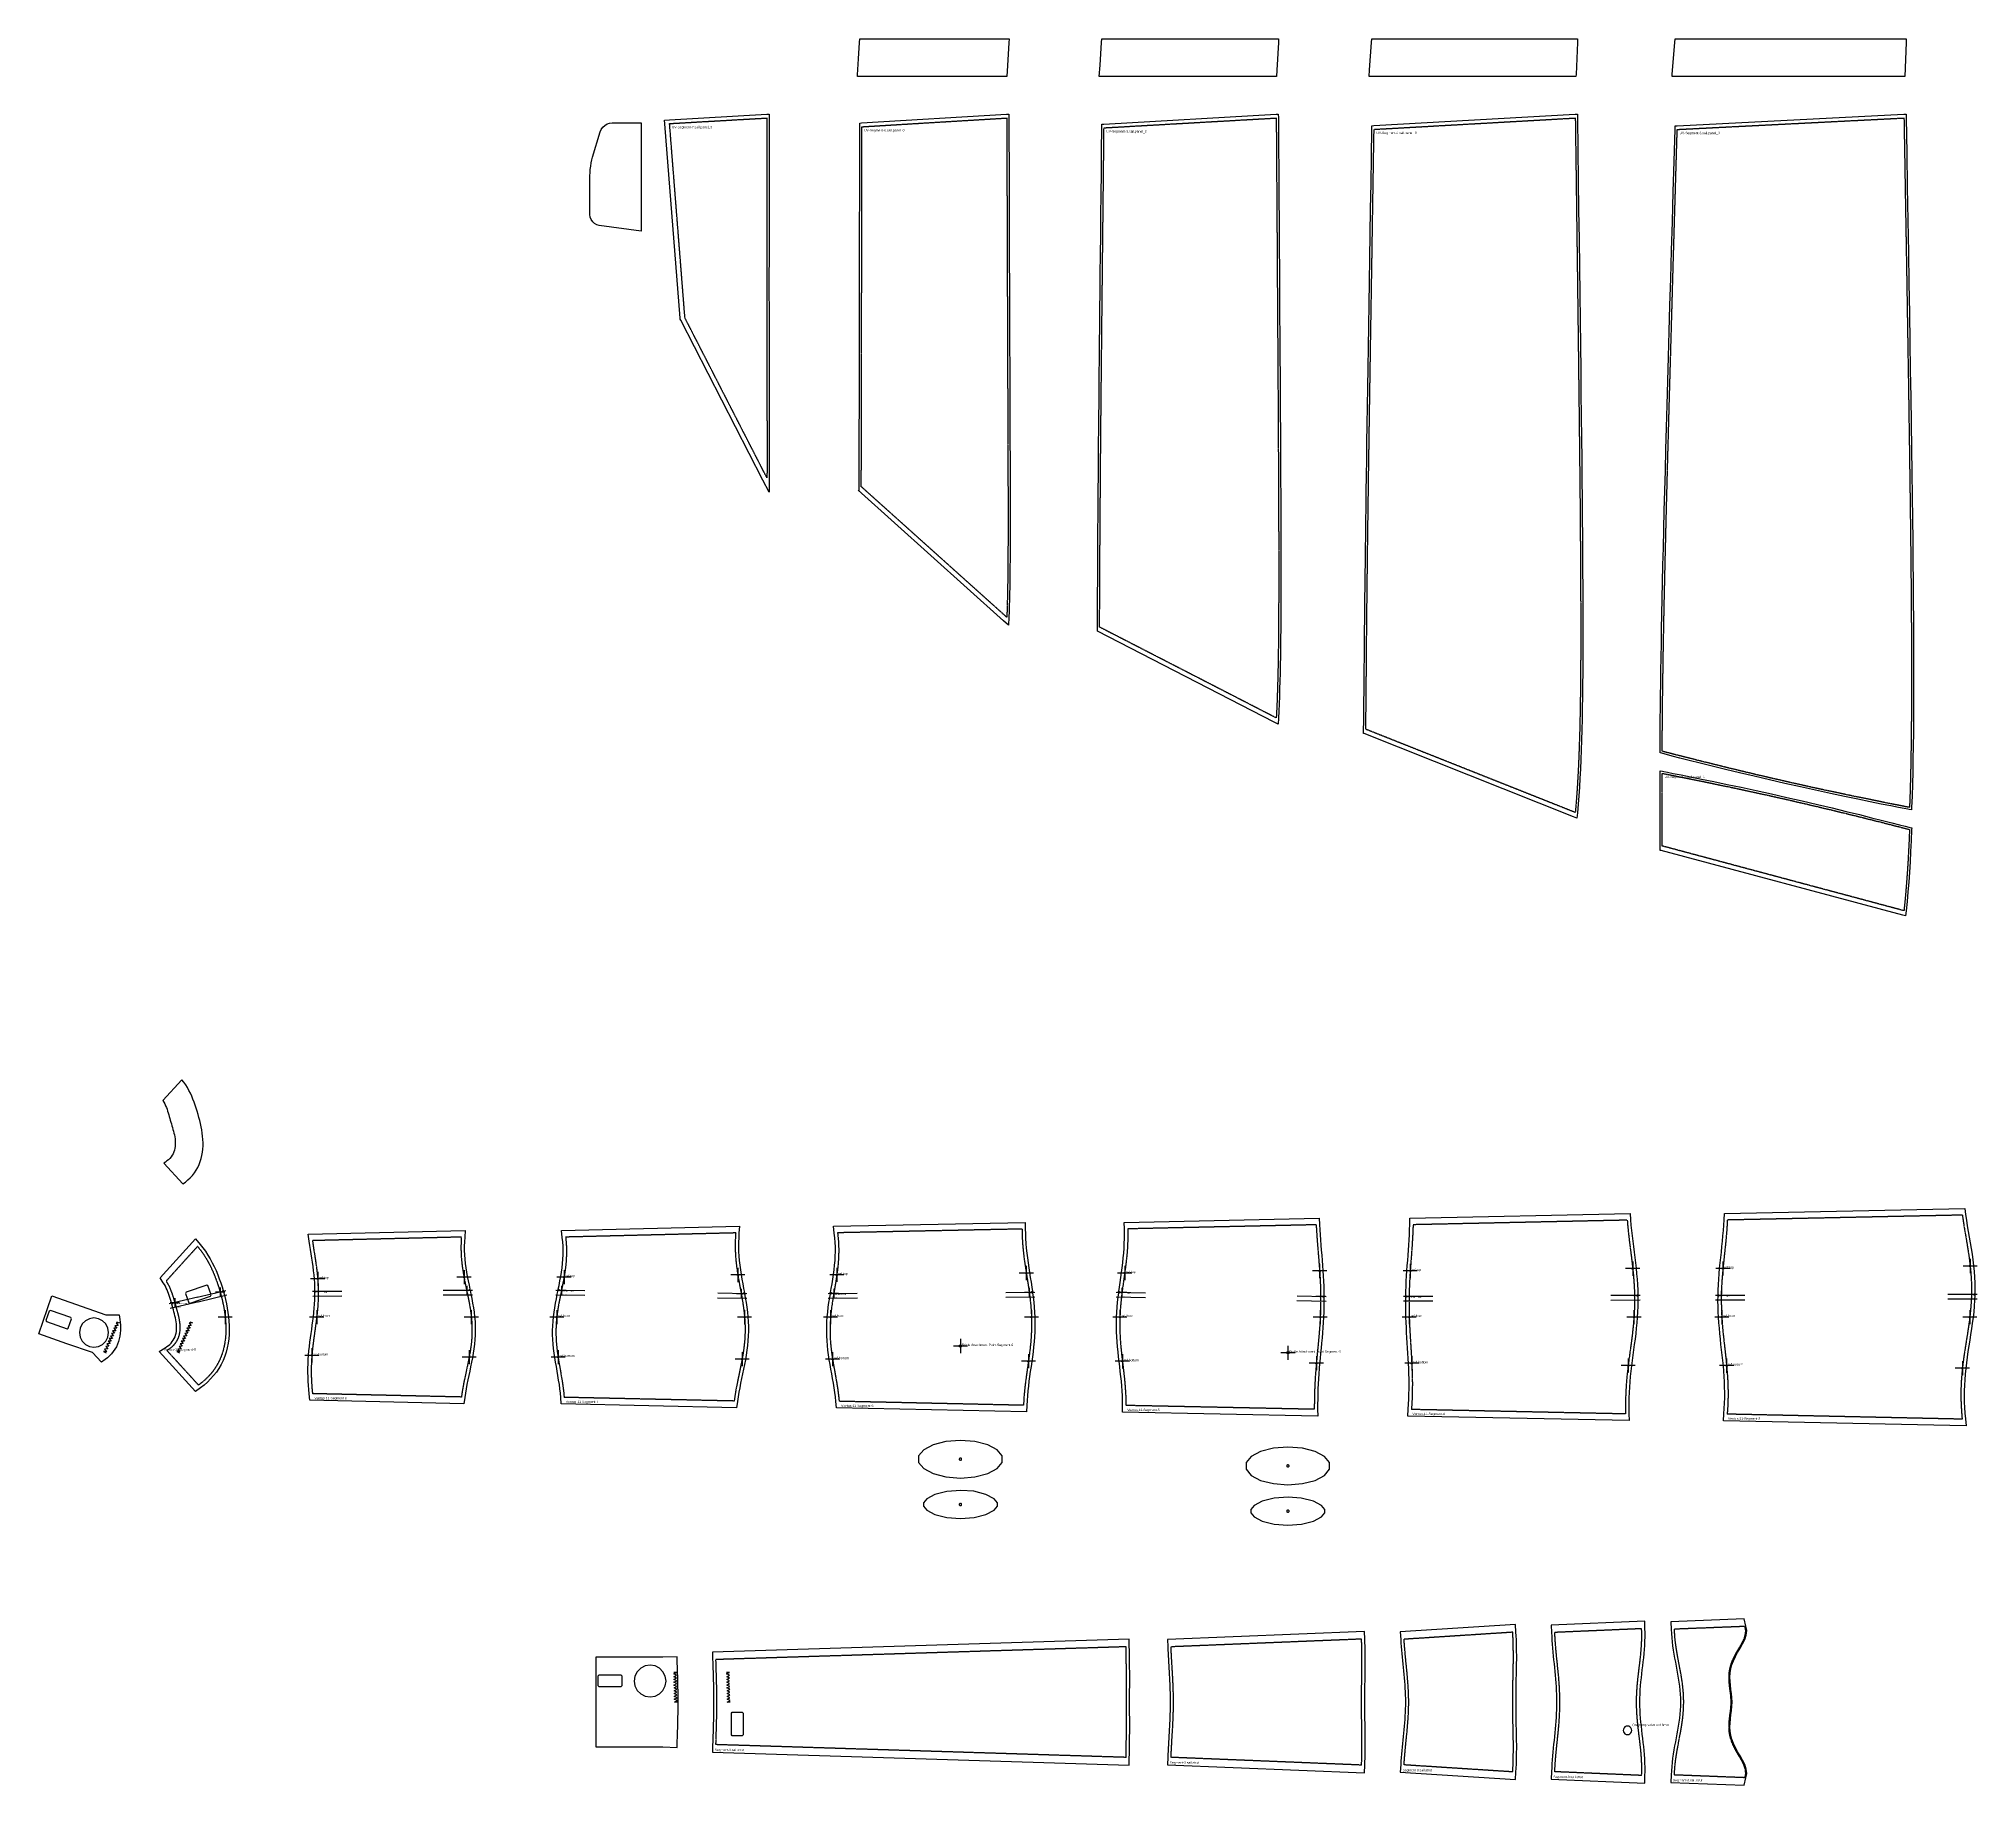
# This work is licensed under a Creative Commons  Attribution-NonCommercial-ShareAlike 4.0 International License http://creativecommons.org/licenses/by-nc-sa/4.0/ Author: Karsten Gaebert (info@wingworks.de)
# Model space of a CAD drawing. Extents: x -6625 to 13075, y -6513 to 4488.
# Drawn here: x -6625 to -2513, y -1483 to 2221 of the extents above; entities that cross this region are included whole.
import ezdxf

# ---------------------------------------------------------------- set-up
doc = ezdxf.new("R2010")
doc.units = 0
doc.linetypes.add('DASHED', pattern=[0.6, 0.5, -0.1])
for name, color, linetype in [('cut', 7, 'CONTINUOUS'), ('markers', 8, 'CONTINUOUS'), ('patches', 4, 'CONTINUOUS'), ('plot', 2, 'CONTINUOUS'), ('seam', 1, 'DASHED'), ('text', 3, 'CONTINUOUS')]:
    doc.layers.add(name, color=color, linetype=linetype)
doc.styles.get("Standard").update_dxf_attribs({"font": 'arial.ttf'})

# ---------------------------------------------------------------- blocks, each defined once
blk = doc.blocks.new('Ventus-11_Segment-0.sail.strut_(2)')
at = {"layer": 'cut'}
for points in [[(27.9, 176.3, 0), (-128.1, 170.3, 0)], [(-128.1, 170.3, 0), (-127.3, 154.3, 0), (-126.8, 145.5, 0), (-126.1, 136.6, 0), (-125.2, 127.8, 0), (-124.1, 119, 0), (-122.8, 110.3, 0), (-121.4, 101.6, 0), (-119.9, 93.1, 0), (-118.3, 84.5, 0), (-116.7, 76.1, 0), (-115, 67.6, 0), (-113.5, 59.2, 0), (-112.1, 50.8, 0), (-110.8, 42.4, 0), (-109.7, 33.9, 0), (-108.8, 25.5, 0), (-108.1, 17, 0), (-107.7, 8.5, 0), (-107.6, 0, 0), (-107.7, -8.5, 0), (-108.1, -17, 0), (-108.8, -25.5, 0), (-109.7, -33.9, 0), (-110.8, -42.4, 0), (-112.1, -50.8, 0), (-113.5, -59.2, 0), (-115, -67.6, 0), (-116.7, -76.1, 0), (-118.3, -84.5, 0), (-119.9, -93.1, 0), (-121.4, -101.6, 0), (-122.8, -110.3, 0), (-124.1, -119, 0), (-125.2, -127.8, 0), (-126.1, -136.6, 0), (-126.8, -145.5, 0), (-127.3, -154.3, 0), (-128.1, -170.3, 0)], [(27.9, -176.3, 0), (31.3, -160.8, 0), (33.3, -151.6, 0), (32, -142.1, 0), (29.1, -132.7, 0), (24.4, -123.4, 0), (19.1, -114.3, 0), (13.7, -105.3, 0), (9.1, -96.4, 0), (4.8, -87.6, 0), (1.6, -78.9, 0), (-0.6, -70.3, 0), (-2.2, -61.7, 0), (-2.5, -53.1, 0), (-2.3, -44.4, 0), (-1.5, -35.7, 0), (-0.4, -26.9, 0), (0.9, -18, 0), (1.7, -9, 0), (2, 0, 0), (1.7, 9, 0), (0.9, 18, 0), (-0.4, 26.9, 0), (-1.5, 35.7, 0), (-2.3, 44.4, 0), (-2.5, 53.1, 0), (-2.2, 61.7, 0), (-0.6, 70.3, 0), (1.6, 78.9, 0), (4.8, 87.6, 0), (9.1, 96.4, 0), (13.7, 105.3, 0), (19.1, 114.3, 0), (24.4, 123.4, 0), (29.1, 132.7, 0), (32, 142.1, 0), (33.2, 151.6, 0), (31.3, 160.8, 0), (27.9, 176.3, 0)], [(-128.1, -170.3, 0), (27.9, -176.3, 0)]]:
    blk.add_polyline3d(points, dxfattribs=at)
at = {"layer": 'seam'}
for points in [[(29.3, 160.4, 0), (-120.3, 154.6, 0)], [(-120.3, -154.6, 0), (-119.8, -145.9, 0), (-119.2, -137.2, 0), (-118.3, -128.6, 0), (-117.2, -119.9, 0), (-115.9, -111.4, 0), (-114.5, -102.8, 0), (-113, -94.3, 0), (-111.4, -85.8, 0), (-109.8, -77.4, 0), (-108.2, -68.9, 0), (-106.6, -60.4, 0), (-105.2, -51.9, 0), (-103.9, -43.3, 0), (-102.7, -34.7, 0), (-101.8, -26.1, 0), (-101.1, -17.4, 0), (-100.7, -8.7, 0), (-100.6, 0, 0), (-100.7, 8.7, 0), (-101.1, 17.4, 0), (-101.8, 26.1, 0), (-102.7, 34.7, 0), (-103.9, 43.3, 0), (-105.2, 51.9, 0), (-106.6, 60.4, 0), (-108.2, 68.9, 0), (-109.8, 77.4, 0), (-111.4, 85.8, 0), (-113, 94.3, 0), (-114.5, 102.8, 0), (-115.9, 111.4, 0), (-117.2, 119.9, 0), (-118.3, 128.6, 0), (-119.2, 137.2, 0), (-119.8, 145.9, 0), (-120.3, 154.6, 0)], [(29.3, -160.4, 0), (31.2, -151.5, 0), (30, -142.5, 0), (27.3, -133.5, 0), (22.7, -124.4, 0), (17.4, -115.3, 0), (11.9, -106.3, 0), (7.3, -97.3, 0), (2.9, -88.4, 0), (-0.4, -79.5, 0), (-2.6, -70.7, 0), (-4.2, -61.9, 0), (-4.5, -53.1, 0), (-4.3, -44.3, 0), (-3.5, -35.5, 0), (-2.4, -26.6, 0), (-1.1, -17.8, 0), (-0.3, -8.9, 0), (0, 0, 0), (-0.3, 8.9, 0), (-1.1, 17.8, 0), (-2.4, 26.6, 0), (-3.5, 35.5, 0), (-4.3, 44.3, 0), (-4.5, 53.1, 0), (-4.2, 61.9, 0), (-2.6, 70.7, 0), (-0.4, 79.5, 0), (2.9, 88.4, 0), (7.3, 97.3, 0), (11.9, 106.3, 0), (17.4, 115.3, 0), (22.7, 124.4, 0), (27.3, 133.5, 0), (30, 142.5, 0), (31.2, 151.5, 0), (29.3, 160.4, 0)], [(29.3, -160.4, 0), (-120.3, -154.6, 0)]]:
    blk.add_polyline3d(points, dxfattribs=at)
at = {"layer": 'text'}
blk.add_text('Segment-0.sail.strut', height=5, dxfattribs=at).set_placement((-123.1, -168.3))
blk = doc.blocks.new('Ventus-11_Segment-0.sail.strut_(3)')
at = {"layer": 'cut'}
for points in [[(17.3, 171.8, 0), (-181.2, 163.3, 0)], [(17.3, -171.8, 0), (17.8, -155.8, 0), (18, -146.9, 0), (18.1, -138.1, 0), (17.9, -129.2, 0), (17.5, -120.3, 0), (16.9, -111.5, 0), (16.1, -102.8, 0), (15.2, -94.1, 0), (14.3, -85.5, 0), (13.2, -76.9, 0), (12.2, -68.3, 0), (11.1, -59.8, 0), (10.2, -51.3, 0), (9.3, -42.7, 0), (8.5, -34.2, 0), (7.9, -25.7, 0), (7.4, -17.1, 0), (7.1, -8.6, 0), (7, 0, 0), (7.1, 8.6, 0), (7.4, 17.1, 0), (7.9, 25.7, 0), (8.5, 34.2, 0), (9.3, 42.7, 0), (10.2, 51.3, 0), (11.1, 59.8, 0), (12.2, 68.3, 0), (13.2, 76.9, 0), (14.3, 85.5, 0), (15.2, 94.1, 0), (16.1, 102.8, 0), (16.9, 111.5, 0), (17.5, 120.3, 0), (17.9, 129.2, 0), (18.1, 138.1, 0), (18, 146.9, 0), (17.8, 155.8, 0), (17.3, 171.8, 0)], [(-181.2, 163.3, 0), (-180.4, 147.3, 0), (-180, 139.1, 0), (-179.5, 130.7, 0), (-178.9, 122.5, 0), (-178.2, 114.2, 0), (-177.5, 105.9, 0), (-176.7, 97.7, 0), (-175.8, 89.5, 0), (-175, 81.4, 0), (-174.1, 73.2, 0), (-173.3, 65, 0), (-172.5, 56.9, 0), (-171.8, 48.8, 0), (-171.2, 40.6, 0), (-170.6, 32.5, 0), (-170.2, 24.4, 0), (-169.9, 16.3, 0), (-169.7, 8.1, 0), (-169.6, 0, 0), (-169.7, -8.1, 0), (-169.9, -16.3, 0), (-170.2, -24.4, 0), (-170.6, -32.5, 0), (-171.2, -40.6, 0), (-171.8, -48.8, 0), (-172.5, -56.9, 0), (-173.3, -65, 0), (-174.1, -73.2, 0), (-175, -81.3, 0), (-175.8, -89.5, 0), (-176.7, -97.7, 0), (-177.5, -105.9, 0), (-178.2, -114.2, 0), (-178.9, -122.5, 0), (-179.5, -130.7, 0), (-180, -139.1, 0), (-180.4, -147.3, 0), (-181.2, -163.3, 0)], [(-181.2, -163.3, 0), (17.3, -171.8, 0)]]:
    blk.add_polyline3d(points, dxfattribs=at)
at = {"layer": 'plot'}
blk.add_polyline3d([(-19.2, -51, 0), (-22, -51.4, 0), (-24.5, -52.7, 0), (-26.5, -54.7, 0), (-27.8, -57.2, 0), (-28.2, -60, 0), (-27.8, -62.8, 0), (-26.5, -65.3, 0), (-24.5, -67.3, 0), (-22, -68.6, 0), (-19.2, -69, 0), (-16.5, -68.6, 0), (-13.9, -67.3, 0), (-12, -65.3, 0), (-10.7, -62.8, 0), (-10.2, -60, 0), (-10.7, -57.2, 0), (-12, -54.7, 0), (-13.9, -52.7, 0), (-16.5, -51.4, 0)], close=True, dxfattribs=at)
at = {"layer": 'seam'}
for points in [[(10.8, 155.6, 0), (-173.4, 147.7, 0)], [(-173.4, -147.7, 0), (-173, -139.4, 0), (-172.5, -131.2, 0), (-171.9, -123, 0), (-171.3, -114.8, 0), (-170.5, -106.6, 0), (-169.7, -98.4, 0), (-168.9, -90.2, 0), (-168, -82.1, 0), (-167.2, -73.9, 0), (-166.3, -65.7, 0), (-165.5, -57.5, 0), (-164.8, -49.3, 0), (-164.2, -41.1, 0), (-163.6, -32.9, 0), (-163.2, -24.7, 0), (-162.9, -16.5, 0), (-162.7, -8.2, 0), (-162.6, 0, 0), (-162.7, 8.2, 0), (-162.9, 16.5, 0), (-163.2, 24.7, 0), (-163.6, 32.9, 0), (-164.2, 41.1, 0), (-164.8, 49.3, 0), (-165.5, 57.5, 0), (-166.3, 65.7, 0), (-167.2, 73.9, 0), (-168, 82.1, 0), (-168.9, 90.2, 0), (-169.7, 98.4, 0), (-170.5, 106.6, 0), (-171.3, 114.8, 0), (-171.9, 123, 0), (-172.5, 131.2, 0), (-173, 139.4, 0), (-173.4, 147.7, 0)], [(10.8, -155.6, 0), (11, -146.8, 0), (11.1, -138.1, 0), (10.9, -129.4, 0), (10.5, -120.7, 0), (9.9, -112.1, 0), (9.2, -103.5, 0), (8.3, -94.9, 0), (7.3, -86.3, 0), (6.3, -77.7, 0), (5.2, -69.2, 0), (4.2, -60.6, 0), (3.2, -52, 0), (2.3, -43.4, 0), (1.5, -34.8, 0), (0.9, -26.1, 0), (0.4, -17.4, 0), (0.1, -8.7, 0), (0, 0, 0), (0.1, 8.7, 0), (0.4, 17.4, 0), (0.9, 26.1, 0), (1.5, 34.8, 0), (2.3, 43.4, 0), (3.2, 52, 0), (4.2, 60.6, 0), (5.2, 69.2, 0), (6.3, 77.7, 0), (7.3, 86.3, 0), (8.3, 94.9, 0), (9.2, 103.5, 0), (9.9, 112.1, 0), (10.5, 120.7, 0), (10.9, 129.4, 0), (11.1, 138.1, 0), (11, 146.8, 0), (10.8, 155.6, 0)], [(10.8, -155.6, 0), (-173.4, -147.7, 0)]]:
    blk.add_polyline3d(points, dxfattribs=at)
at = {"layer": 'text'}
for s, p in [('Onepump valve d=18mm', (-9.2, -51)), ('Segment-0.sail.strut', (-176.2, -161.3))]:
    blk.add_text(s, height=5, dxfattribs=at).set_placement(p)
blk = doc.blocks.new('Ventus-11_Segment-0.sail.strut_(4)')
at = {"layer": 'cut'}
for points in [[(5.9, 164.5, 0), (-238.6, 148.7, 0)], [(5.9, -164.5, 0), (6.9, -148.5, 0), (7.4, -140.2, 0), (7.7, -131.9, 0), (8, -123.6, 0), (8.2, -115.3, 0), (8.3, -107, 0), (8.4, -98.7, 0), (8.4, -90.4, 0), (8.3, -82.2, 0), (8.1, -73.9, 0), (8, -65.7, 0), (7.8, -57.5, 0), (7.6, -49.2, 0), (7.5, -41, 0), (7.3, -32.8, 0), (7.2, -24.6, 0), (7.1, -16.4, 0), (7, -8.2, 0), (7, 0, 0), (7, 8.2, 0), (7.1, 16.4, 0), (7.2, 24.6, 0), (7.3, 32.8, 0), (7.5, 41, 0), (7.6, 49.2, 0), (7.8, 57.5, 0), (8, 65.7, 0), (8.1, 73.9, 0), (8.3, 82.2, 0), (8.4, 90.4, 0), (8.4, 98.7, 0), (8.3, 107, 0), (8.2, 115.3, 0), (8, 123.6, 0), (7.7, 131.9, 0), (7.4, 140.2, 0), (6.9, 148.5, 0), (5.9, 164.5, 0)], [(-238.6, 148.7, 0), (-237.5, 132.7, 0), (-237, 125.2, 0), (-236.4, 117.8, 0), (-235.8, 110.3, 0), (-235.2, 102.9, 0), (-234.4, 95.5, 0), (-233.7, 88.1, 0), (-233, 80.7, 0), (-232.2, 73.3, 0), (-231.5, 66, 0), (-230.8, 58.6, 0), (-230.1, 51.3, 0), (-229.5, 43.9, 0), (-229, 36.6, 0), (-228.5, 29.3, 0), (-228.2, 22, 0), (-227.9, 14.6, 0), (-227.7, 7.3, 0), (-227.7, 0, 0), (-227.7, -7.3, 0), (-227.9, -14.6, 0), (-228.2, -22, 0), (-228.5, -29.3, 0), (-229, -36.6, 0), (-229.5, -43.9, 0), (-230.1, -51.3, 0), (-230.8, -58.6, 0), (-231.5, -66, 0), (-232.2, -73.3, 0), (-233, -80.7, 0), (-233.7, -88.1, 0), (-234.4, -95.5, 0), (-235.2, -102.9, 0), (-235.8, -110.4, 0), (-236.4, -117.8, 0), (-237, -125.2, 0), (-237.5, -132.7, 0), (-238.6, -148.7, 0)], [(-238.6, -148.7, 0), (5.9, -164.5, 0)]]:
    blk.add_polyline3d(points, dxfattribs=at)
at = {"layer": 'seam'}
for points in [[(-0.1, 148.1, 0), (-230.5, 133.2, 0)], [(-230.5, -133.2, 0), (-230, -125.8, 0), (-229.5, -118.3, 0), (-228.8, -111, 0), (-228.2, -103.6, 0), (-227.5, -96.2, 0), (-226.8, -88.8, 0), (-226, -81.4, 0), (-225.3, -74, 0), (-224.5, -66.6, 0), (-223.8, -59.3, 0), (-223.2, -51.9, 0), (-222.6, -44.5, 0), (-222, -37.1, 0), (-221.6, -29.7, 0), (-221.2, -22.3, 0), (-220.9, -14.8, 0), (-220.7, -7.4, 0), (-220.7, 0, 0), (-220.7, 7.4, 0), (-220.9, 14.8, 0), (-221.2, 22.3, 0), (-221.6, 29.7, 0), (-222, 37.1, 0), (-222.6, 44.5, 0), (-223.2, 51.9, 0), (-223.8, 59.3, 0), (-224.5, 66.6, 0), (-225.3, 74, 0), (-226, 81.4, 0), (-226.8, 88.8, 0), (-227.5, 96.2, 0), (-228.2, 103.6, 0), (-228.8, 111, 0), (-229.5, 118.3, 0), (-230, 125.8, 0), (-230.5, 133.2, 0)], [(-0.1, -148.1, 0), (0.4, -139.9, 0), (0.8, -131.6, 0), (1, -123.4, 0), (1.2, -115.2, 0), (1.3, -106.9, 0), (1.4, -98.7, 0), (1.4, -90.5, 0), (1.3, -82.3, 0), (1.1, -74, 0), (1, -65.8, 0), (0.8, -57.6, 0), (0.6, -49.4, 0), (0.5, -41.2, 0), (0.3, -32.9, 0), (0.2, -24.7, 0), (0.1, -16.5, 0), (0, -8.2, 0), (0, 0, 0), (0, 8.2, 0), (0.1, 16.5, 0), (0.2, 24.7, 0), (0.3, 32.9, 0), (0.5, 41.2, 0), (0.6, 49.4, 0), (0.8, 57.6, 0), (1, 65.8, 0), (1.1, 74, 0), (1.3, 82.3, 0), (1.4, 90.5, 0), (1.4, 98.7, 0), (1.3, 106.9, 0), (1.2, 115.2, 0), (1, 123.4, 0), (0.8, 131.6, 0), (0.4, 139.9, 0), (-0.1, 148.1, 0)], [(-0.1, -148.1, 0), (-230.5, -133.2, 0)]]:
    blk.add_polyline3d(points, dxfattribs=at)
at = {"layer": 'text'}
blk.add_text('Segment-0.sail.strut', height=5, dxfattribs=at).set_placement((-233.6, -146.7))
blk = doc.blocks.new('Ventus-11_Segment-0.sail.strut_(5)')
at = {"layer": 'cut'}
for points in [[(6.4, 149.8, 0), (-411.7, 132.9, 0)], [(-411.7, 132.9, 0), (-411, 116.9, 0), (-410.7, 110.3, 0), (-410.4, 103.8, 0), (-410.1, 97.3, 0), (-409.7, 90.7, 0), (-409.3, 84.2, 0), (-409, 77.7, 0), (-408.6, 71.2, 0), (-408.2, 64.7, 0), (-407.8, 58.2, 0), (-407.4, 51.7, 0), (-407.1, 45.2, 0), (-406.8, 38.8, 0), (-406.5, 32.3, 0), (-406.3, 25.8, 0), (-406.1, 19.4, 0), (-405.9, 12.9, 0), (-405.8, 6.5, 0), (-405.8, 0, 0), (-405.8, -6.5, 0), (-405.9, -12.9, 0), (-406.1, -19.4, 0), (-406.3, -25.8, 0), (-406.5, -32.3, 0), (-406.8, -38.8, 0), (-407.1, -45.2, 0), (-407.4, -51.7, 0), (-407.8, -58.2, 0), (-408.2, -64.7, 0), (-408.6, -71.2, 0), (-409, -77.7, 0), (-409.3, -84.2, 0), (-409.7, -90.7, 0), (-410.1, -97.3, 0), (-410.4, -103.8, 0), (-410.7, -110.3, 0), (-411, -116.9, 0), (-411.7, -132.9, 0)], [(6.4, -149.8, 0), (7, -133.8, 0), (7.3, -126.4, 0), (7.5, -118.9, 0), (7.6, -111.4, 0), (7.7, -104, 0), (7.8, -96.5, 0), (7.8, -89, 0), (7.8, -81.6, 0), (7.7, -74.1, 0), (7.7, -66.7, 0), (7.6, -59.3, 0), (7.5, -51.9, 0), (7.4, -44.4, 0), (7.3, -37, 0), (7.2, -29.6, 0), (7.1, -22.2, 0), (7, -14.8, 0), (7, -7.4, 0), (7, 0, 0), (7, 7.4, 0), (7, 14.8, 0), (7.1, 22.2, 0), (7.2, 29.6, 0), (7.3, 37, 0), (7.4, 44.4, 0), (7.5, 51.9, 0), (7.6, 59.3, 0), (7.7, 66.7, 0), (7.7, 74.1, 0), (7.8, 81.6, 0), (7.8, 89, 0), (7.8, 96.5, 0), (7.7, 104, 0), (7.6, 111.4, 0), (7.5, 118.9, 0), (7.3, 126.4, 0), (7, 133.8, 0), (6.4, 149.8, 0)], [(-411.7, -132.9, 0), (6.4, -149.8, 0)]]:
    blk.add_polyline3d(points, dxfattribs=at)
at = {"layer": 'seam'}
for points in [[(0, 133.6, 0), (-404, 117.2, 0)], [(0, -133.6, 0), (0.3, -126.1, 0), (0.5, -118.7, 0), (0.6, -111.3, 0), (0.7, -103.9, 0), (0.8, -96.5, 0), (0.8, -89, 0), (0.8, -81.6, 0), (0.7, -74.2, 0), (0.7, -66.8, 0), (0.6, -59.4, 0), (0.5, -51.9, 0), (0.4, -44.5, 0), (0.3, -37.1, 0), (0.2, -29.7, 0), (0.1, -22.3, 0), (0, -14.8, 0), (0, -7.4, 0), (0, 0, 0), (0, 7.4, 0), (0, 14.8, 0), (0.1, 22.3, 0), (0.2, 29.7, 0), (0.3, 37.1, 0), (0.4, 44.5, 0), (0.5, 51.9, 0), (0.6, 59.4, 0), (0.7, 66.8, 0), (0.7, 74.2, 0), (0.8, 81.6, 0), (0.8, 89, 0), (0.8, 96.5, 0), (0.7, 103.9, 0), (0.6, 111.3, 0), (0.5, 118.7, 0), (0.3, 126.1, 0), (0, 133.6, 0)], [(-404, -117.2, 0), (-403.7, -110.6, 0), (-403.4, -104.1, 0), (-403.1, -97.6, 0), (-402.7, -91.1, 0), (-402.4, -84.6, 0), (-402, -78.1, 0), (-401.6, -71.6, 0), (-401.2, -65.1, 0), (-400.8, -58.6, 0), (-400.4, -52.1, 0), (-400.1, -45.6, 0), (-399.8, -39.1, 0), (-399.5, -32.6, 0), (-399.3, -26.1, 0), (-399.1, -19.5, 0), (-398.9, -13, 0), (-398.8, -6.5, 0), (-398.8, 0, 0), (-398.8, 6.5, 0), (-398.9, 13, 0), (-399.1, 19.5, 0), (-399.3, 26.1, 0), (-399.5, 32.6, 0), (-399.8, 39.1, 0), (-400.1, 45.6, 0), (-400.4, 52.1, 0), (-400.8, 58.6, 0), (-401.2, 65.1, 0), (-401.6, 71.6, 0), (-402, 78.1, 0), (-402.4, 84.6, 0), (-402.7, 91.1, 0), (-403.1, 97.6, 0), (-403.4, 104.1, 0), (-403.7, 110.6, 0), (-404, 117.2, 0)], [(0, -133.6, 0), (-404, -117.2, 0)]]:
    blk.add_polyline3d(points, dxfattribs=at)
at = {"layer": 'text'}
blk.add_text('Segment-0.sail.strut', height=5, dxfattribs=at).set_placement((-406.7, -130.9))
blk = doc.blocks.new('Ventus-11_Segment-0.sail.strut_(6)')
at = {"layer": 'cut'}
for points in [[(5.8, 133.5, 0), (-878, 106, 0)], [(5.8, -133.5, 0), (6.3, -117.5, 0), (6.4, -111, 0), (6.6, -104.4, 0), (6.7, -97.9, 0), (6.9, -91.3, 0), (6.9, -84.8, 0), (7, -78.2, 0), (7, -71.7, 0), (7.1, -65.2, 0), (7.1, -58.6, 0), (7.1, -52.1, 0), (7.1, -45.6, 0), (7.1, -39.1, 0), (7.1, -32.6, 0), (7, -26, 0), (7, -19.5, 0), (7, -13, 0), (7, -6.5, 0), (7, 0, 0), (7, 6.5, 0), (7, 13, 0), (7, 19.5, 0), (7, 26.1, 0), (7.1, 32.6, 0), (7.1, 39.1, 0), (7.1, 45.6, 0), (7.1, 52.1, 0), (7.1, 58.7, 0), (7.1, 65.2, 0), (7, 71.7, 0), (7, 78.2, 0), (6.9, 84.8, 0), (6.9, 91.3, 0), (6.7, 97.9, 0), (6.6, 104.4, 0), (6.4, 111, 0), (6.3, 117.5, 0), (5.8, 133.5, 0)], [(-878, 106, 0), (-877.5, 90, 0), (-877.3, 85, 0), (-877.2, 79.9, 0), (-877, 74.9, 0), (-876.9, 69.9, 0), (-876.7, 65, 0), (-876.6, 59.9, 0), (-876.4, 54.9, 0), (-876.3, 49.9, 0), (-876.2, 44.9, 0), (-876, 39.9, 0), (-875.9, 34.9, 0), (-875.8, 29.9, 0), (-875.7, 25, 0), (-875.7, 19.9, 0), (-875.6, 15, 0), (-875.6, 10, 0), (-875.5, 5, 0), (-875.5, 0, 0), (-875.5, -5, 0), (-875.6, -10, 0), (-875.6, -15, 0), (-875.7, -19.9, 0), (-875.7, -25, 0), (-875.8, -29.9, 0), (-875.9, -35, 0), (-876, -39.9, 0), (-876.2, -44.9, 0), (-876.3, -49.9, 0), (-876.4, -54.9, 0), (-876.6, -59.9, 0), (-876.7, -65, 0), (-876.9, -69.9, 0), (-877, -74.9, 0), (-877.2, -79.7, 0), (-877.3, -84.7, 0), (-877.5, -90, 0), (-878, -106, 0)], [(-878, -106, 0), (5.8, -133.5, 0)]]:
    blk.add_polyline3d(points, dxfattribs=at)
at = {"layer": 'markers'}
blk.add_polyline3d([(-840.5, 0.1, 0), (-846.5, -0.1, 0), (-840.6, 3.1, 0), (-846.7, 5.9, 0), (-840.7, 9.1, 0), (-846.8, 11.9, 0), (-840.9, 15.1, 0), (-846.9, 17.9, 0), (-841, 21.1, 0), (-847, 23.9, 0), (-841.1, 27.1, 0), (-847.2, 29.9, 0), (-841.2, 33.1, 0), (-847.3, 35.9, 0), (-841.4, 39.1, 0), (-847.4, 41.9, 0), (-841.5, 45.1, 0), (-847.6, 47.9, 0), (-841.6, 51.1, 0), (-847.7, 53.9, 0), (-841.8, 57.1, 0), (-847.8, 59.9, 0), (-841.9, 63.1, 0), (-847.9, 62.9, 0)], dxfattribs=at)
blk.add_polyline3d([(-835.8, -71.5, 0), (-837.8, -69.5, 0), (-837.8, -23.5, 0), (-835.8, -21.5, 0), (-814.8, -21.5, 0), (-812.8, -23.5, 0), (-812.8, -69.5, 0), (-814.8, -71.5, 0)], close=True, dxfattribs=at)
at = {"layer": 'seam'}
for points in [[(-0.7, 117.3, 0), (-870.5, 90.2, 0)], [(-870.5, -90.2, 0), (-870.3, -85.2, 0), (-870.2, -80.2, 0), (-870, -75.2, 0), (-869.9, -70.1, 0), (-869.7, -65.1, 0), (-869.6, -60.1, 0), (-869.4, -55.1, 0), (-869.3, -50.1, 0), (-869.2, -45.1, 0), (-869, -40.1, 0), (-868.9, -35.1, 0), (-868.8, -30.1, 0), (-868.7, -25.1, 0), (-868.7, -20, 0), (-868.6, -15, 0), (-868.6, -10, 0), (-868.5, -5, 0), (-868.5, 0, 0), (-868.5, 5, 0), (-868.6, 10, 0), (-868.6, 15, 0), (-868.7, 20, 0), (-868.7, 25.1, 0), (-868.8, 30.1, 0), (-868.9, 35.1, 0), (-869, 40.1, 0), (-869.2, 45.1, 0), (-869.3, 50.1, 0), (-869.4, 55.1, 0), (-869.6, 60.1, 0), (-869.7, 65.1, 0), (-869.9, 70.1, 0), (-870, 75.2, 0), (-870.2, 80.2, 0), (-870.3, 85.2, 0), (-870.5, 90.2, 0)], [(-0.7, -117.3, 0), (-0.5, -110.8, 0), (-0.4, -104.2, 0), (-0.3, -97.7, 0), (-0.1, -91.2, 0), (-0.1, -84.7, 0), (0, -78.2, 0), (0, -71.7, 0), (0.1, -65.2, 0), (0.1, -58.6, 0), (0.1, -52.1, 0), (0.1, -45.6, 0), (0.1, -39.1, 0), (0.1, -32.6, 0), (0, -26.1, 0), (0, -19.5, 0), (0, -13, 0), (0, -6.5, 0), (0, 0, 0), (0, 6.5, 0), (0, 13, 0), (0, 19.6, 0), (0, 26.1, 0), (0.1, 32.6, 0), (0.1, 39.1, 0), (0.1, 45.6, 0), (0.1, 52.1, 0), (0.1, 58.6, 0), (0.1, 65.2, 0), (0, 71.7, 0), (0, 78.2, 0), (-0.1, 84.7, 0), (-0.1, 91.2, 0), (-0.3, 97.7, 0), (-0.4, 104.2, 0), (-0.5, 110.8, 0), (-0.7, 117.3, 0)], [(-0.7, -117.3, 0), (-870.5, -90.2, 0)]]:
    blk.add_polyline3d(points, dxfattribs=at)
at = {"layer": 'text'}
blk.add_text('Segment-0.sail.strut', height=5, dxfattribs=at).set_placement((-873, -104))
blk = doc.blocks.new('Ventus-11_Segment-0.sail.strut_(7)')
at = {"layer": 'markers'}
for points in [[(-1006, 32.6, 0), (-1008, 34.6, 0), (-1008, 55.6, 0), (-1006, 57.6, 0), (-960, 57.6, 0), (-958, 55.6, 0), (-958, 34.6, 0), (-960, 32.6, 0)], [(-897.9, 78.4, 0), (-908.3, 76.7, 0), (-917.7, 72, 0), (-925.2, 64.5, 0), (-930, 55.1, 0), (-931.7, 44.6, 0), (-930, 34.2, 0), (-925.2, 24.8, 0), (-917.7, 17.3, 0), (-908.3, 12.6, 0), (-897.9, 10.9, 0), (-887.5, 12.6, 0), (-878.1, 17.3, 0), (-870.6, 24.8, 0), (-865.8, 34.2, 0), (-864.2, 44.6, 0), (-865.8, 55.1, 0), (-870.6, 64.5, 0), (-878.1, 72, 0), (-887.5, 76.7, 0)], [(-897.9, 78.4, 0), (-908.3, 76.7, 0), (-917.7, 72, 0), (-925.2, 64.5, 0), (-930, 55.1, 0), (-931.7, 44.6, 0), (-930, 34.2, 0), (-925.2, 24.8, 0), (-917.7, 17.3, 0), (-908.3, 12.6, 0), (-897.9, 10.9, 0), (-887.5, 12.6, 0), (-878.1, 17.3, 0), (-870.6, 24.8, 0), (-865.8, 34.2, 0), (-864.2, 44.6, 0), (-865.8, 55.1, 0), (-870.6, 64.5, 0), (-878.1, 72, 0), (-887.5, 76.7, 0)]]:
    blk.add_polyline3d(points, close=True, dxfattribs=at)
blk.add_polyline3d([(-840.5, 0.1, 0), (-846.5, -0.1, 0), (-840.6, 3.1, 0), (-846.7, 5.9, 0), (-840.7, 9.1, 0), (-846.8, 11.9, 0), (-840.9, 15.1, 0), (-846.9, 17.9, 0), (-841, 21.1, 0), (-847, 23.9, 0), (-841.1, 27.1, 0), (-847.2, 29.9, 0), (-841.2, 33.1, 0), (-847.3, 35.9, 0), (-841.4, 39.1, 0), (-847.4, 41.9, 0), (-841.5, 45.1, 0), (-847.6, 47.9, 0), (-841.6, 51.1, 0), (-847.7, 53.9, 0), (-841.8, 57.1, 0), (-847.8, 59.9, 0), (-841.9, 63.1, 0), (-847.9, 62.9, 0)], dxfattribs=at)
at = {"layer": 'patches'}
blk.add_polyline3d([(-1013, -95.2, 0), (-870.6, -95.2, 0), (-840.7, -96.1, 0), (-840.4, -86.1, 0), (-840.2, -81.2, 0), (-840, -75.9, 0), (-839.9, -70.9, 0), (-839.7, -65.9, 0), (-839.6, -60.8, 0), (-839.4, -55.7, 0), (-839.3, -50.7, 0), (-839.2, -45.6, 0), (-839, -40.5, 0), (-838.9, -35.5, 0), (-838.8, -30.4, 0), (-838.7, -25.4, 0), (-838.7, -20.3, 0), (-838.6, -15.2, 0), (-838.6, -10.1, 0), (-838.5, -5.1, 0), (-838.5, 0, 0), (-838.5, 5.1, 0), (-838.6, 10.1, 0), (-838.6, 15.2, 0), (-838.7, 20.3, 0), (-838.7, 25.4, 0), (-838.8, 30.4, 0), (-838.9, 35.5, 0), (-839, 40.5, 0), (-839.2, 45.6, 0), (-839.3, 50.7, 0), (-839.4, 55.7, 0), (-839.6, 60.8, 0), (-839.7, 65.8, 0), (-839.9, 70.9, 0), (-840, 76, 0), (-840.2, 81, 0), (-840.4, 86.2, 0), (-840.7, 96.1, 0), (-870.6, 95.2, 0), (-1013, 95.2, 0)], close=True, dxfattribs=at)
blk = doc.blocks.new('Ventus-11_Segment-3.sail_(10)')
at = {"layer": 'cut'}
for points in [[(4.4, 8.2, 0), (4.5, 0.1, 0), (5.8, -74.6, 0), (7, -147, 0), (8.2, -217.1, 0), (9.4, -285, 0), (10.5, -350.6, 0), (11.5, -414.1, 0), (12.5, -475.6, 0), (13.5, -534.9, 0), (14.4, -592.2, 0), (15.2, -647.6, 0), (16, -701, 0), (16.7, -752.6, 0), (17.4, -802.3, 0), (18, -850.2, 0), (18.6, -896.4, 0), (19, -940.9, 0), (19.5, -983.7, 0), (19.8, -1025, 0), (20.1, -1064.7, 0), (20.3, -1102.8, 0), (20.4, -1139.5, 0), (20.5, -1174.8, 0), (20.5, -1208.8, 0), (20.4, -1241.4, 0), (20.2, -1272.8, 0), (19.9, -1303, 0), (19.6, -1332.1, 0), (19.1, -1360.1, 0), (18.6, -1387, 0), (17.9, -1413, 0), (17.2, -1438.1, 0), (16.3, -1462.3, 0), (16.1, -1467.6, 0), (16.1, -1467.6, 0), (10.9, -1466.6, 0), (8.3, -1466.1, 0), (0.6, -1464.6, 0), (-11.8, -1462.1, 0), (-28.2, -1458.9, 0), (-48.3, -1454.9, 0), (-71.5, -1450.1, 0), (-97.6, -1444.8, 0), (-125.8, -1438.9, 0), (-155.9, -1432.5, 0), (-187.4, -1425.8, 0), (-219.7, -1418.7, 0), (-252.4, -1411.3, 0), (-285.1, -1403.8, 0), (-317.4, -1396.2, 0), (-348.7, -1388.8, 0), (-378.6, -1381.5, 0), (-406.6, -1374.6, 0), (-432.4, -1368.2, 0), (-455.4, -1362.4, 0), (-475.3, -1357.4, 0), (-491.4, -1353.2, 0), (-503.6, -1350.1, 0), (-511.2, -1348.1, 0), (-513.9, -1347.4, 0), (-517.2, -1346.6, 0), (-517.2, -1346.6, 0), (-517.2, -1343.1, 0), (-517.1, -1321.3, 0), (-517, -1298.7, 0), (-516.8, -1275.2, 0), (-516.6, -1250.9, 0), (-516.3, -1225.7, 0), (-515.9, -1199.5, 0), (-515.5, -1172.2, 0), (-515.1, -1144, 0), (-514.6, -1114.5, 0), (-514, -1083.8, 0), (-513.4, -1052, 0), (-512.7, -1018.9, 0), (-511.9, -984.4, 0), (-511.1, -948.7, 0), (-510.2, -911.4, 0), (-509.3, -872.7, 0), (-508.3, -832.6, 0), (-507.2, -790.9, 0), (-506.1, -747.7, 0), (-504.9, -702.9, 0), (-503.6, -656.4, 0), (-502.3, -608.2, 0), (-500.9, -558.3, 0), (-499.4, -506.5, 0), (-497.9, -453, 0), (-496.3, -397.7, 0), (-494.7, -340.4, 0), (-493, -281.1, 0), (-491.2, -220.1, 0), (-489.3, -156.7, 0), (-487.4, -91.5, 0), (-485.4, -24.1, 0), (-485.2, -16.5, 0), (-485.2, -16.5, 0), (-481.3, -16.3, 0), (-0.4, 8, 0), (4.4, 8.2, 0)], [(16.4, -1505.6, 0), (16.3, -1509.2, 0), (15.3, -1532.7, 0), (14.2, -1555.5, 0), (12.9, -1577.6, 0), (11.6, -1599.2, 0), (10, -1620.4, 0), (8.3, -1641.1, 0), (6.5, -1661.5, 0), (4.5, -1681.6, 0), (3.4, -1692.4, 0), (3.4, -1692.4, 0), (-2.6, -1690.8, 0), (-515.1, -1553.7, 0), (-517, -1553.2, 0), (-517, -1553.2, 0), (-517, -1544, 0), (-517.1, -1526.2, 0), (-517.2, -1508, 0), (-517.2, -1489.5, 0), (-517.3, -1470.6, 0), (-517.3, -1451.3, 0), (-517.3, -1431.4, 0), (-517.3, -1411, 0), (-517.2, -1389.9, 0), (-517.2, -1384.4, 0), (-517.2, -1384.4, 0), (-511.9, -1385.5, 0), (-509.2, -1386, 0), (-501.5, -1387.5, 0), (-489.2, -1389.9, 0), (-472.7, -1393.2, 0), (-452.7, -1397.2, 0), (-429.4, -1401.9, 0), (-403.4, -1407.3, 0), (-375.1, -1413.2, 0), (-345, -1419.5, 0), (-313.6, -1426.3, 0), (-281.2, -1433.4, 0), (-248.5, -1440.8, 0), (-215.8, -1448.3, 0), (-183.6, -1455.8, 0), (-152.3, -1463.3, 0), (-122.4, -1470.6, 0), (-94.4, -1477.5, 0), (-68.6, -1483.9, 0), (-45.5, -1489.7, 0), (-25.7, -1494.7, 0), (-9.5, -1498.8, 0), (2.7, -1502, 0), (10.3, -1503.9, 0), (12.9, -1504.6, 0), (16.4, -1505.6, 0)]]:
    blk.add_polyline3d(points, dxfattribs=at)
at = {"layer": 'seam'}
for points in [[(0, 0, 0), (1.3, -74.7, 0), (2.5, -147.1, 0), (3.7, -217.2, 0), (4.9, -285, 0), (6, -350.7, 0), (7, -414.2, 0), (8, -475.6, 0), (9, -535, 0), (9.9, -592.3, 0), (10.7, -647.7, 0), (11.5, -701.1, 0), (12.2, -752.6, 0), (12.9, -802.4, 0), (13.5, -850.3, 0), (14.1, -896.5, 0), (14.5, -940.9, 0), (15, -983.8, 0), (15.3, -1025, 0), (15.6, -1064.7, 0), (15.8, -1102.8, 0), (15.9, -1139.5, 0), (16, -1174.8, 0), (16, -1208.8, 0), (15.9, -1241.4, 0), (15.7, -1272.8, 0), (15.4, -1303, 0), (15.1, -1332, 0), (14.6, -1360, 0), (14.1, -1386.9, 0), (13.4, -1412.9, 0), (12.7, -1438, 0), (11.8, -1462.2, 0), (11.8, -1462.2, 0), (9.1, -1461.7, 0), (1.4, -1460.2, 0), (-10.9, -1457.7, 0), (-27.3, -1454.5, 0), (-47.4, -1450.4, 0), (-70.6, -1445.7, 0), (-96.6, -1440.4, 0), (-124.9, -1434.5, 0), (-155, -1428.1, 0), (-186.4, -1421.4, 0), (-218.7, -1414.3, 0), (-251.4, -1406.9, 0), (-284.1, -1399.4, 0), (-316.3, -1391.9, 0), (-347.6, -1384.4, 0), (-377.5, -1377.1, 0), (-405.5, -1370.2, 0), (-431.3, -1363.8, 0), (-454.3, -1358, 0), (-474.1, -1353, 0), (-490.3, -1348.9, 0), (-502.5, -1345.7, 0), (-510.1, -1343.8, 0), (-512.7, -1343.1, 0), (-512.7, -1343.1, 0), (-512.6, -1321.3, 0), (-512.5, -1298.7, 0), (-512.3, -1275.3, 0), (-512.1, -1251, 0), (-511.8, -1225.8, 0), (-511.4, -1199.6, 0), (-511, -1172.3, 0), (-510.6, -1144, 0), (-510.1, -1114.6, 0), (-509.5, -1083.9, 0), (-508.9, -1052.1, 0), (-508.2, -1019, 0), (-507.4, -984.5, 0), (-506.6, -948.7, 0), (-505.7, -911.5, 0), (-504.8, -872.9, 0), (-503.8, -832.7, 0), (-502.7, -791.1, 0), (-501.6, -747.8, 0), (-500.4, -703, 0), (-499.1, -656.5, 0), (-497.8, -608.3, 0), (-496.4, -558.4, 0), (-494.9, -506.7, 0), (-493.4, -453.1, 0), (-491.8, -397.8, 0), (-490.2, -340.5, 0), (-488.5, -281.3, 0), (-486.7, -220.1, 0), (-484.8, -156.9, 0), (-482.9, -91.6, 0), (-480.9, -24.3, 0), (-480.9, -24.3, 0), (0, 0, 0), (0, 0, 0)], [(11.8, -1509, 0), (10.8, -1532.5, 0), (9.7, -1555.2, 0), (8.5, -1577.4, 0), (7.1, -1598.9, 0), (5.5, -1620, 0), (3.9, -1640.7, 0), (2, -1661.1, 0), (0, -1681.2, 0), (0, -1681.2, 0), (-512.5, -1544, 0), (-512.5, -1544, 0), (-512.6, -1526.1, 0), (-512.7, -1508, 0), (-512.7, -1489.5, 0), (-512.8, -1470.6, 0), (-512.8, -1451.3, 0), (-512.8, -1431.4, 0), (-512.8, -1411, 0), (-512.7, -1389.9, 0), (-512.7, -1389.9, 0), (-510.1, -1390.4, 0), (-502.3, -1391.9, 0), (-490, -1394.3, 0), (-473.6, -1397.6, 0), (-453.6, -1401.6, 0), (-430.3, -1406.3, 0), (-404.3, -1411.7, 0), (-376, -1417.6, 0), (-346, -1423.9, 0), (-314.5, -1430.7, 0), (-282.2, -1437.8, 0), (-249.5, -1445.1, 0), (-216.8, -1452.7, 0), (-184.6, -1460.2, 0), (-153.3, -1467.7, 0), (-123.5, -1474.9, 0), (-95.4, -1481.8, 0), (-69.7, -1488.2, 0), (-46.6, -1494, 0), (-26.8, -1499.1, 0), (-10.6, -1503.2, 0), (1.5, -1506.3, 0), (9.2, -1508.3, 0), (11.8, -1509, 0), (11.8, -1509, 0)]]:
    blk.add_polyline3d(points, dxfattribs=at)
at = {"layer": 'text'}
for s, p in [('UV-Segment-3.sail.panel_0', (-475.9, -34.3)), ('UV-Segment-3.sail.panel_1', (-507.7, -1399.9))]:
    blk.add_text(s, height=5, dxfattribs=at).set_placement(p)
blk = doc.blocks.new('Ventus-11_Segment-4.sail_(11)')
at = {"layer": 'cut'}
blk.add_polyline3d([(4.4, 8.3, 0), (4.5, 0.1, 0), (5.4, -67.3, 0), (6.2, -132.6, 0), (7.1, -195.8, 0), (7.9, -257, 0), (8.7, -316.3, 0), (9.4, -373.6, 0), (10.1, -429, 0), (10.8, -482.5, 0), (11.4, -534.2, 0), (12, -584.2, 0), (12.6, -632.4, 0), (13.1, -678.9, 0), (13.6, -723.8, 0), (14.1, -767, 0), (14.5, -808.7, 0), (14.8, -848.8, 0), (15.1, -887.5, 0), (15.4, -924.7, 0), (15.6, -960.5, 0), (15.8, -995, 0), (15.9, -1028.1, 0), (16, -1060, 0), (16, -1090.6, 0), (16, -1120.1, 0), (15.9, -1148.4, 0), (15.7, -1175.7, 0), (15.5, -1201.9, 0), (15.2, -1227.1, 0), (14.8, -1251.4, 0), (14.4, -1274.8, 0), (13.9, -1297.4, 0), (13.2, -1319.3, 0), (12.5, -1340.4, 0), (11.7, -1360.8, 0), (10.8, -1380.7, 0), (9.8, -1400, 0), (8.7, -1418.9, 0), (7.4, -1437.4, 0), (6, -1455.5, 0), (4.5, -1473.3, 0), (3.5, -1485.1, 0), (3.5, -1485.1, 0), (-3.7, -1482.2, 0), (-448, -1305.7, 0), (-449, -1305.3, 0), (-449, -1305.3, 0), (-448.9, -1296.3, 0), (-448.7, -1281.5, 0), (-448.5, -1266.3, 0), (-448.3, -1250.7, 0), (-448.2, -1234.8, 0), (-448, -1218.4, 0), (-447.9, -1201.4, 0), (-447.7, -1183.9, 0), (-447.6, -1165.7, 0), (-447.4, -1147, 0), (-447.3, -1127.5, 0), (-447.1, -1107.4, 0), (-446.9, -1086.3, 0), (-446.7, -1064.5, 0), (-446.4, -1041.9, 0), (-446.2, -1018.2, 0), (-445.9, -993.7, 0), (-445.6, -968.2, 0), (-445.3, -941.7, 0), (-445, -914, 0), (-444.6, -885.3, 0), (-444.2, -855.5, 0), (-443.8, -824.4, 0), (-443.3, -792.2, 0), (-442.9, -758.7, 0), (-442.4, -723.9, 0), (-441.8, -687.9, 0), (-441.3, -650.4, 0), (-440.7, -611.5, 0), (-440.1, -571.3, 0), (-439.4, -529.7, 0), (-438.8, -486.3, 0), (-438, -441.5, 0), (-437.3, -395.1, 0), (-436.5, -347.6, 0), (-435.7, -297.7, 0), (-434.9, -246.4, 0), (-434.1, -193.4, 0), (-433.2, -138.7, 0), (-432.3, -82.3, 0), (-431.3, -24, 0), (-431.2, -16.3, 0), (-431.2, -16.3, 0), (-427.3, -16.1, 0), (-0.5, 8, 0), (4.4, 8.3, 0)], dxfattribs=at)
at = {"layer": 'seam'}
blk.add_polyline3d([(0, 0, 0), (0.9, -67.4, 0), (1.8, -132.7, 0), (2.6, -195.9, 0), (3.4, -257.1, 0), (4.2, -316.3, 0), (4.9, -373.6, 0), (5.6, -429, 0), (6.3, -482.6, 0), (6.9, -534.3, 0), (7.5, -584.2, 0), (8.1, -632.4, 0), (8.6, -678.9, 0), (9.1, -723.8, 0), (9.6, -767.1, 0), (10, -808.7, 0), (10.3, -848.9, 0), (10.6, -887.5, 0), (10.9, -924.7, 0), (11.1, -960.5, 0), (11.3, -995, 0), (11.4, -1028.1, 0), (11.5, -1060, 0), (11.5, -1090.6, 0), (11.5, -1120.1, 0), (11.4, -1148.4, 0), (11.2, -1175.6, 0), (11, -1201.8, 0), (10.7, -1227.1, 0), (10.3, -1251.3, 0), (9.9, -1274.7, 0), (9.4, -1297.3, 0), (8.7, -1319.1, 0), (8, -1340.2, 0), (7.2, -1360.6, 0), (6.3, -1380.5, 0), (5.3, -1399.8, 0), (4.2, -1418.6, 0), (2.9, -1437, 0), (1.5, -1455.1, 0), (0, -1472.9, 0), (0, -1472.9, 0), (-444.4, -1296.4, 0), (-444.4, -1296.4, 0), (-444.2, -1281.5, 0), (-444, -1266.3, 0), (-443.8, -1250.8, 0), (-443.7, -1234.8, 0), (-443.5, -1218.4, 0), (-443.4, -1201.4, 0), (-443.2, -1183.9, 0), (-443.1, -1165.8, 0), (-442.9, -1147, 0), (-442.8, -1127.6, 0), (-442.6, -1107.4, 0), (-442.4, -1086.4, 0), (-442.2, -1064.6, 0), (-441.9, -1041.9, 0), (-441.7, -1018.3, 0), (-441.4, -993.8, 0), (-441.1, -968.2, 0), (-440.8, -941.7, 0), (-440.5, -914.1, 0), (-440.1, -885.4, 0), (-439.7, -855.5, 0), (-439.3, -824.5, 0), (-438.8, -792.3, 0), (-438.4, -758.8, 0), (-437.9, -724, 0), (-437.3, -687.9, 0), (-436.8, -650.5, 0), (-436.2, -611.6, 0), (-435.6, -571.3, 0), (-434.9, -529.6, 0), (-434.3, -486.4, 0), (-433.5, -441.6, 0), (-432.8, -395.3, 0), (-432, -347.3, 0), (-431.2, -297.8, 0), (-430.4, -246.5, 0), (-429.6, -193.5, 0), (-428.7, -138.8, 0), (-427.8, -82.4, 0), (-426.8, -24.1, 0), (-426.8, -24.1, 0), (0, 0, 0), (0, 0, 0)], dxfattribs=at)
at = {"layer": 'text'}
blk.add_text('UV-Segment-4.sail.panel_0', height=5, dxfattribs=at).set_placement((-421.8, -34.1))
blk = doc.blocks.new('Ventus-11_Segment-5.sail_(12)')
at = {"layer": 'cut'}
blk.add_polyline3d([(4.4, 8.3, 0), (4.5, 0, 0), (4.9, -58.3, 0), (5.3, -114.7, 0), (5.6, -169.5, 0), (6, -222.5, 0), (6.3, -273.7, 0), (6.6, -323.3, 0), (6.9, -371.2, 0), (7.2, -417.6, 0), (7.5, -462.4, 0), (7.8, -505.6, 0), (8.1, -547.3, 0), (8.3, -587.6, 0), (8.5, -626.5, 0), (8.7, -663.9, 0), (8.9, -700, 0), (9.1, -734.8, 0), (9.3, -768.3, 0), (9.4, -800.5, 0), (9.5, -831.6, 0), (9.6, -861.4, 0), (9.7, -890.1, 0), (9.7, -917.7, 0), (9.8, -944.3, 0), (9.8, -969.8, 0), (9.8, -994.4, 0), (9.7, -1018, 0), (9.6, -1040.7, 0), (9.5, -1062.5, 0), (9.4, -1083.5, 0), (9.2, -1103.7, 0), (9, -1123.2, 0), (8.7, -1142, 0), (8.4, -1160.1, 0), (8, -1177.6, 0), (7.6, -1194.6, 0), (7.1, -1211, 0), (6.6, -1227, 0), (6, -1242.6, 0), (5.3, -1257.8, 0), (4.5, -1272.7, 0), (3.8, -1285.6, 0), (3.8, -1285.6, 0), (-4.6, -1281.3, 0), (-379.4, -1088.6, 0), (-379.4, -1088.6, 0), (-379.4, -1088.6, 0), (-379.3, -1079.7, 0), (-379.2, -1067.6, 0), (-379.1, -1055.3, 0), (-379, -1042.6, 0), (-378.9, -1029.4, 0), (-378.9, -1016, 0), (-378.8, -1001.9, 0), (-378.7, -987.5, 0), (-378.6, -972.4, 0), (-378.6, -956.8, 0), (-378.5, -940.7, 0), (-378.4, -923.9, 0), (-378.3, -906.5, 0), (-378.2, -888.2, 0), (-378.1, -869.3, 0), (-377.9, -849.7, 0), (-377.8, -829.2, 0), (-377.6, -807.9, 0), (-377.5, -785.8, 0), (-377.3, -762.7, 0), (-377.1, -738.8, 0), (-376.9, -713.9, 0), (-376.7, -688, 0), (-376.4, -661, 0), (-376.2, -633.2, 0), (-375.9, -604.1, 0), (-375.6, -574.1, 0), (-375.3, -543, 0), (-375, -510.5, 0), (-374.6, -476.8, 0), (-374.3, -442.1, 0), (-373.9, -406.1, 0), (-373.5, -368.7, 0), (-373.1, -330.1, 0), (-372.7, -290.1, 0), (-372.2, -248.8, 0), (-371.8, -206.1, 0), (-371.3, -162, 0), (-370.8, -116.4, 0), (-370.3, -69.3, 0), (-369.8, -20.8, 0), (-369.7, -13.1, 0), (-369.7, -13.1, 0), (-365.7, -12.8, 0), (-0.5, 8, 0), (4.4, 8.3, 0)], dxfattribs=at)
at = {"layer": 'seam'}
blk.add_polyline3d([(0, 0, 0), (0.4, -58.3, 0), (0.8, -114.8, 0), (1.1, -169.5, 0), (1.5, -222.5, 0), (1.8, -273.7, 0), (2.1, -323.3, 0), (2.4, -371.3, 0), (2.7, -417.6, 0), (3, -462.4, 0), (3.3, -505.6, 0), (3.6, -547.4, 0), (3.8, -587.6, 0), (4, -626.5, 0), (4.2, -663.9, 0), (4.4, -700, 0), (4.6, -734.8, 0), (4.8, -768.3, 0), (4.9, -800.5, 0), (5, -831.6, 0), (5.1, -861.4, 0), (5.2, -890.1, 0), (5.2, -917.8, 0), (5.3, -944.3, 0), (5.3, -969.8, 0), (5.3, -994.4, 0), (5.2, -1018, 0), (5.1, -1040.6, 0), (5, -1062.5, 0), (4.9, -1083.4, 0), (4.7, -1103.6, 0), (4.5, -1123.1, 0), (4.2, -1141.9, 0), (3.9, -1160, 0), (3.5, -1177.5, 0), (3.1, -1194.4, 0), (2.6, -1210.9, 0), (2.1, -1226.8, 0), (1.5, -1242.4, 0), (0.8, -1257.6, 0), (0, -1272.4, 0), (0, -1272.4, 0), (-374.8, -1079.7, 0), (-374.8, -1079.7, 0), (-374.7, -1067.7, 0), (-374.6, -1055.3, 0), (-374.5, -1042.6, 0), (-374.4, -1029.5, 0), (-374.4, -1016, 0), (-374.3, -1002, 0), (-374.2, -987.5, 0), (-374.1, -972.5, 0), (-374.1, -956.9, 0), (-374, -940.7, 0), (-373.9, -923.9, 0), (-373.8, -906.4, 0), (-373.7, -888.2, 0), (-373.6, -869.3, 0), (-373.4, -849.7, 0), (-373.3, -829.2, 0), (-373.1, -807.9, 0), (-373, -785.8, 0), (-372.8, -762.7, 0), (-372.6, -738.8, 0), (-372.4, -713.9, 0), (-372.2, -688, 0), (-371.9, -661.1, 0), (-371.7, -633.2, 0), (-371.4, -604.2, 0), (-371.1, -574.1, 0), (-370.8, -542.9, 0), (-370.5, -510.5, 0), (-370.1, -476.9, 0), (-369.8, -442.1, 0), (-369.4, -406.1, 0), (-369, -368.8, 0), (-368.6, -330.2, 0), (-368.2, -290.2, 0), (-367.7, -248.9, 0), (-367.3, -206.2, 0), (-366.8, -162.1, 0), (-366.3, -116.5, 0), (-365.8, -69.4, 0), (-365.3, -20.8, 0), (-365.3, -20.8, 0), (0, 0, 0), (0, 0, 0)], dxfattribs=at)
at = {"layer": 'text'}
blk.add_text('UV-Segment-5.sail.panel_0', height=5, dxfattribs=at).set_placement((-360.3, -30.8))
blk = doc.blocks.new('Ventus-11_Segment-6.sail_(13)')
at = {"layer": 'cut'}
blk.add_polyline3d([(4.5, 8.3, 0), (4.5, 0, 0), (4.6, -48.6, 0), (4.7, -95.6, 0), (4.9, -141.2, 0), (5, -185.3, 0), (5.1, -228.1, 0), (5.3, -269.4, 0), (5.4, -309.3, 0), (5.5, -347.9, 0), (5.7, -385.2, 0), (5.8, -421.3, 0), (5.9, -456.1, 0), (6, -489.6, 0), (6.2, -522, 0), (6.3, -553.3, 0), (6.4, -583.3, 0), (6.5, -612.3, 0), (6.6, -640.2, 0), (6.7, -667.1, 0), (6.8, -693, 0), (6.9, -717.9, 0), (6.9, -741.9, 0), (7, -764.9, 0), (7.1, -787, 0), (7.1, -808.3, 0), (7.1, -828.8, 0), (7.1, -848.5, 0), (7.1, -867.4, 0), (7.1, -885.6, 0), (7.1, -903, 0), (7, -919.9, 0), (6.9, -936, 0), (6.8, -951.6, 0), (6.6, -966.7, 0), (6.5, -981.2, 0), (6.2, -995.2, 0), (6, -1008.7, 0), (5.7, -1021.8, 0), (5.3, -1034.5, 0), (4.9, -1046.9, 0), (4.5, -1059, 0), (3.9, -1075.7, 0), (3.9, -1075.7, 0), (-6.7, -1066.2, 0), (-315.4, -789.2, 0), (-313.2, -791.2, 0), (-313.2, -791.2, 0), (-313.2, -781.8, 0), (-313.1, -773.4, 0), (-313.1, -764.7, 0), (-313.1, -755.8, 0), (-313, -746.5, 0), (-313, -736.9, 0), (-313, -726.9, 0), (-312.9, -716.6, 0), (-312.9, -705.8, 0), (-312.9, -694.6, 0), (-312.9, -682.9, 0), (-312.8, -670.8, 0), (-312.8, -658.2, 0), (-312.8, -645.1, 0), (-312.7, -631.5, 0), (-312.7, -617.2, 0), (-312.7, -602.4, 0), (-312.7, -587.1, 0), (-312.6, -571.1, 0), (-312.6, -554.4, 0), (-312.6, -537.1, 0), (-312.5, -519.1, 0), (-312.5, -500.4, 0), (-312.5, -480.9, 0), (-312.4, -460.8, 0), (-312.4, -439.8, 0), (-312.3, -418.1, 0), (-312.3, -395.5, 0), (-312.3, -372.1, 0), (-312.2, -347.9, 0), (-312.2, -322.8, 0), (-312.2, -296.7, 0), (-312.1, -269.8, 0), (-312.1, -241.9, 0), (-312.1, -213.1, 0), (-312, -183.2, 0), (-312, -152.4, 0), (-312, -120.6, 0), (-312, -87.6, 0), (-311.9, -53.7, 0), (-311.9, -18.6, 0), (-311.9, -10.9, 0), (-311.9, -10.9, 0), (-307.9, -10.6, 0), (-0.5, 8, 0), (4.5, 8.3, 0)], dxfattribs=at)
at = {"layer": 'seam'}
blk.add_polyline3d([(0, 0, 0), (0.1, -48.6, 0), (0.2, -95.6, 0), (0.4, -141.2, 0), (0.5, -185.4, 0), (0.6, -228.1, 0), (0.8, -269.4, 0), (0.9, -309.3, 0), (1, -347.9, 0), (1.2, -385.3, 0), (1.3, -421.3, 0), (1.4, -456.1, 0), (1.5, -489.6, 0), (1.7, -522, 0), (1.8, -553.2, 0), (1.9, -583.3, 0), (2, -612.3, 0), (2.1, -640.3, 0), (2.2, -667.1, 0), (2.3, -693, 0), (2.4, -717.9, 0), (2.4, -741.9, 0), (2.5, -764.9, 0), (2.6, -787, 0), (2.6, -808.3, 0), (2.6, -828.8, 0), (2.6, -848.5, 0), (2.6, -867.4, 0), (2.6, -885.5, 0), (2.6, -903, 0), (2.5, -919.8, 0), (2.4, -936, 0), (2.3, -951.6, 0), (2.1, -966.6, 0), (2, -981.1, 0), (1.7, -995.1, 0), (1.5, -1008.6, 0), (1.2, -1021.7, 0), (0.8, -1034.4, 0), (0.5, -1046.8, 0), (0, -1058.8, 0), (0, -1058.8, 0), (-308.7, -781.8, 0), (-308.7, -781.8, 0), (-308.6, -773.4, 0), (-308.6, -764.8, 0), (-308.6, -755.8, 0), (-308.5, -746.5, 0), (-308.5, -736.9, 0), (-308.5, -726.9, 0), (-308.4, -716.6, 0), (-308.4, -705.8, 0), (-308.4, -694.6, 0), (-308.4, -683, 0), (-308.3, -670.8, 0), (-308.3, -658.2, 0), (-308.3, -645.1, 0), (-308.2, -631.5, 0), (-308.2, -617.2, 0), (-308.2, -602.5, 0), (-308.2, -587.1, 0), (-308.1, -571.1, 0), (-308.1, -554.4, 0), (-308.1, -537.1, 0), (-308, -519.1, 0), (-308, -500.4, 0), (-308, -481, 0), (-307.9, -460.8, 0), (-307.9, -439.8, 0), (-307.8, -418.1, 0), (-307.8, -395.5, 0), (-307.8, -372.1, 0), (-307.7, -347.9, 0), (-307.7, -322.8, 0), (-307.7, -296.7, 0), (-307.6, -269.8, 0), (-307.6, -241.9, 0), (-307.6, -213.1, 0), (-307.5, -183.2, 0), (-307.5, -152.4, 0), (-307.5, -120.6, 0), (-307.5, -87.6, 0), (-307.4, -53.7, 0), (-307.4, -18.6, 0), (-307.4, -18.6, 0), (0, 0, 0), (0, 0, 0)], dxfattribs=at)
at = {"layer": 'text'}
blk.add_text('UV-Segment-6.sail.panel_0', height=5, dxfattribs=at).set_placement((-302.4, -28.6))
blk = doc.blocks.new('Ventus-11_Segment-7.sail_(14)')
at = {"layer": 'cut'}
blk.add_polyline3d([(4.5, 8.3, 0), (4.5, 0, 0), (4.5, -35.1, 0), (4.4, -69.1, 0), (4.4, -102, 0), (4.4, -133.9, 0), (4.3, -164.7, 0), (4.3, -194.5, 0), (4.3, -223.4, 0), (4.3, -251.3, 0), (4.3, -278.2, 0), (4.3, -304.3, 0), (4.2, -329.4, 0), (4.2, -353.6, 0), (4.2, -377, 0), (4.3, -399.6, 0), (4.3, -421.3, 0), (4.3, -442.3, 0), (4.3, -462.5, 0), (4.3, -481.9, 0), (4.3, -500.6, 0), (4.3, -518.6, 0), (4.4, -535.9, 0), (4.4, -552.6, 0), (4.4, -568.6, 0), (4.4, -584, 0), (4.5, -598.8, 0), (4.5, -613, 0), (4.5, -626.6, 0), (4.5, -639.8, 0), (4.6, -652.4, 0), (4.6, -664.5, 0), (4.6, -676.1, 0), (4.6, -687.3, 0), (4.6, -698.1, 0), (4.6, -708.5, 0), (4.6, -718.5, 0), (4.6, -728.1, 0), (4.6, -737.4, 0), (4.6, -746.4, 0), (4.5, -755.1, 0), (4.5, -763.5, 0), (4.4, -793.9, 0), (4.4, -793.9, 0), (-8.9, -768, 0), (-182.9, -428.6, 0), (-183.8, -426.8, 0), (-183.8, -426.8, 0), (-183.9, -424.8, 0), (-216.6, -12.6, 0), (-217.3, -4.4, 0), (-217.3, -4.4, 0), (-207.1, -3.8, 0), (-0.5, 8, 0), (4.5, 8.3, 0)], dxfattribs=at)
at = {"layer": 'seam'}
blk.add_polyline3d([(0, 0, 0), (0, -35.1, 0), (-0.1, -69.1, 0), (-0.1, -102, 0), (-0.1, -133.9, 0), (-0.2, -164.7, 0), (-0.2, -194.5, 0), (-0.2, -223.4, 0), (-0.2, -251.3, 0), (-0.2, -278.2, 0), (-0.2, -304.3, 0), (-0.3, -329.4, 0), (-0.3, -353.6, 0), (-0.3, -377, 0), (-0.2, -399.6, 0), (-0.2, -421.3, 0), (-0.2, -442.3, 0), (-0.2, -462.5, 0), (-0.2, -481.9, 0), (-0.2, -500.6, 0), (-0.2, -518.6, 0), (-0.1, -535.9, 0), (-0.1, -552.6, 0), (-0.1, -568.6, 0), (-0.1, -584, 0), (0, -598.8, 0), (0, -613, 0), (0, -626.6, 0), (0, -639.8, 0), (0.1, -652.4, 0), (0.1, -664.5, 0), (0.1, -676.1, 0), (0.1, -687.3, 0), (0.1, -698.1, 0), (0.1, -708.5, 0), (0.1, -718.5, 0), (0.1, -728.1, 0), (0.1, -737.4, 0), (0.1, -746.4, 0), (0, -755.1, 0), (0, -763.5, 0), (0, -763.5, 0), (-174, -424, 0), (-174, -424, 0), (-206.6, -11.8, 0), (-206.6, -11.8, 0), (0, 0, 0), (0, 0, 0)], dxfattribs=at)
at = {"layer": 'text'}
blk.add_text('UV-Segment-7.sail.panel_0', height=5, dxfattribs=at).set_placement((-201.6, -21.8))
blk = doc.blocks.new('Ventus-11_Segment-3.tube_(18)')
at = {"layer": 'cut'}
for points in [[(-522.6, -219.7, 0), (-521.5, -205.3, 0), (-520.7, -194, 0), (-520.1, -182.7, 0), (-519.8, -171.4, 0), (-519.7, -160.2, 0), (-519.9, -148.9, 0), (-520.3, -137.6, 0), (-520.9, -126.3, 0), (-521.7, -114.9, 0), (-522.7, -103.6, 0), (-523.8, -92.2, 0), (-525.1, -80.8, 0), (-526.4, -69.4, 0), (-527.7, -58, 0), (-528.9, -46.5, 0), (-530.1, -35, 0), (-531.2, -23.5, 0), (-532.2, -12, 0), (-533, -0.4, 0), (-533.6, 11.1, 0), (-533.9, 22.7, 0), (-534.1, 34.3, 0), (-534, 44.7, 0), (-530.5, 45.7, 0), (-534, 47, 0), (-533.7, 57.4, 0), (-533.2, 69, 0), (-532.4, 80.5, 0), (-531.5, 92, 0), (-530.5, 103.6, 0), (-529.4, 115.1, 0), (-528.2, 126.5, 0), (-526.9, 138, 0), (-525.7, 149.4, 0), (-524.5, 160.8, 0), (-523.5, 172.2, 0), (-522.5, 183.5, 0), (-521.8, 194.9, 0), (-521.2, 206.3, 0), (-520.5, 219.8, 0)], [(-520.5, 219.8, 0), (-10.8, 230.4, 0)], [(-10.8, 230.4, 0), (-8.9, 217.3, 0), (-7.1, 205.4, 0), (-5.2, 193.4, 0), (-3.2, 181.5, 0), (-1.2, 169.5, 0), (0.8, 157.4, 0), (2.8, 145.4, 0), (4.7, 133.3, 0), (6.3, 121.2, 0), (7.8, 109, 0), (9, 96.8, 0), (9.9, 84.6, 0), (10.4, 72.4, 0), (10.7, 60.2, 0), (10.6, 49.1, 0), (7.1, 48.1, 0), (10.5, 46.8, 0), (10.1, 35.7, 0), (9.4, 23.5, 0), (8.3, 11.3, 0), (7, -0.8, 0), (5.4, -13, 0), (3.7, -25.1, 0), (1.8, -37.2, 0), (-0.1, -49.2, 0), (-2, -61.2, 0), (-3.9, -73.2, 0), (-5.7, -85.1, 0), (-7.3, -97.1, 0), (-8.7, -109, 0), (-9.9, -120.8, 0), (-10.8, -132.7, 0), (-11.5, -144.5, 0), (-11.8, -156.4, 0), (-11.9, -168.2, 0), (-11.6, -180.1, 0), (-11, -192, 0), (-10.2, -203.9, 0), (-9.2, -215.9, 0), (-7.9, -230.7, 0)], [(-7.9, -230.7, 0), (-522.6, -219.7, 0)]]:
    blk.add_polyline3d(points, dxfattribs=at)
at = {"layer": 'plot'}
for p, q in [((-508.5, 102.9), (-538.5, 102.9)), ((-523.5, 117.9), (-523.5, 87.9)), ((15.8, 108.3), (-14.2, 108.3)), ((0.8, 123.3), (0.8, 93.3)), ((-477, 45.9), (-539, 45.7)), ((-517, 45.7), (-537, 45.7)), ((-527, 55.7), (-527, 35.7)), ((15.6, 48.2), (-46.4, 47.9)), ((13.6, 48.1), (-6.4, 48.1)), ((3.6, 58.1), (3.6, 38.1)), ((-511, 0), (-541, 0)), ((-477, 35.9), (-539, 35.7)), ((-526, 15), (-526, -15)), ((15.6, 38.2), (-46.4, 37.9)), ((15, 0), (-15, 0)), ((0, 15), (0, -15)), ((-500.8, -102.9), (-530.8, -102.9)), ((-515.8, -87.9), (-515.8, -117.9)), ((-0.7, -108.2), (-30.7, -108.2)), ((-15.7, -93.2), (-15.7, -123.2))]:
    blk.add_line(p, q, dxfattribs=at)
for centre, radius in [((-523.5, 102.9), 1.5), ((-523.5, 102.9), 1.2), ((0.8, 108.3), 1.5), ((0.8, 108.3), 1.2), ((-527, 45.7), 1), ((-527, 45.7), 0.8), ((3.6, 48.1), 1), ((3.6, 48.1), 0.8), ((-526, 0), 1.5), ((-526, 0), 1.2), ((0, 0), 1.5), ((0, 0), 1.2), ((-515.8, -102.9), 1.5), ((-515.8, -102.9), 1.2), ((-15.7, -108.2), 1.5), ((-15.7, -108.2), 1.2)]:
    blk.add_circle(centre, radius, dxfattribs=at)
at = {"layer": 'seam'}
for points in [[(-514.2, 205.9, 0), (-514.8, 194.5, 0), (-515.6, 183, 0), (-516.5, 171.6, 0), (-517.6, 160.1, 0), (-518.7, 148.7, 0), (-520, 137.2, 0), (-521.2, 125.8, 0), (-522.4, 114.3, 0), (-523.5, 102.9, 0), (-524.6, 91.5, 0), (-525.5, 80, 0), (-526.2, 68.6, 0), (-526.7, 57.2, 0), (-527, 45.7, 0), (-527.1, 34.3, 0), (-526.9, 22.9, 0), (-526.6, 11.4, 0), (-526, 0, 0), (-525.2, -11.4, 0), (-524.3, -22.9, 0), (-523.2, -34.3, 0), (-522, -45.7, 0), (-520.7, -57.2, 0), (-519.4, -68.6, 0), (-518.1, -80.1, 0), (-516.9, -91.5, 0), (-515.8, -102.9, 0), (-514.8, -114.4, 0), (-513.9, -125.8, 0), (-513.3, -137.3, 0), (-512.9, -148.7, 0), (-512.7, -160.1, 0), (-512.8, -171.6, 0), (-513.1, -183, 0), (-513.7, -194.4, 0), (-514.6, -205.8, 0)], [(-15.8, 216.3, 0), (-514.2, 205.9, 0)], [(-15.8, 216.3, 0), (-14, 204.3, 0), (-12.1, 192.3, 0), (-10.1, 180.3, 0), (-8.1, 168.3, 0), (-6.1, 156.3, 0), (-4.1, 144.3, 0), (-2.3, 132.3, 0), (-0.6, 120.3, 0), (0.8, 108.3, 0), (2, 96.2, 0), (2.9, 84.2, 0), (3.5, 72.2, 0), (3.7, 60.2, 0), (3.6, 48.1, 0), (3.1, 36.1, 0), (2.4, 24.1, 0), (1.3, 12, 0), (0, 0, 0), (-1.5, -12, 0), (-3.3, -24.1, 0), (-5.1, -36.1, 0), (-7, -48.1, 0), (-8.9, -60.1, 0), (-10.8, -72.1, 0), (-12.6, -84.2, 0), (-14.2, -96.2, 0), (-15.7, -108.2, 0), (-16.9, -120.2, 0), (-17.8, -132.2, 0), (-18.5, -144.2, 0), (-18.8, -156.3, 0), (-18.9, -168.3, 0), (-18.6, -180.3, 0), (-18, -192.4, 0), (-17.2, -204.4, 0), (-16.2, -216.5, 0)], [(-16.2, -216.5, 0), (-514.6, -205.8, 0)]]:
    blk.add_polyline3d(points, dxfattribs=at)
at = {"layer": 'plot'}
blk.add_text('Ventus-11-Segment-3', height=5, dxfattribs=at).set_placement((-512.6, -217.7))
at = {"layer": 'text'}
for s, height, p in [('ref-top', 5, (-520.5, 102.9)), ('Sail connection line', 2, (-525, 43.2)), ('Sail cut', 2, (-525, 35.7)), ('ref-front', 5, (-523, 0)), ('ref-bottom', 5, (-512.8, -102.9))]:
    blk.add_text(s, height=height, dxfattribs=at).set_placement(p)
blk = doc.blocks.new('Ventus-11_Segment-4.tube_(19)')
at = {"layer": 'cut'}
for points in [[(-479.7, -209.8, 0), (-478.8, -195.5, 0), (-478.2, -184.7, 0), (-477.6, -173.9, 0), (-477.3, -163.1, 0), (-477.1, -152.3, 0), (-477, -141.6, 0), (-477.1, -130.8, 0), (-477.4, -120, 0), (-477.8, -109.2, 0), (-478.2, -98.3, 0), (-478.8, -87.5, 0), (-479.5, -76.6, 0), (-480.1, -65.8, 0), (-480.8, -54.9, 0), (-481.5, -44, 0), (-482.1, -33, 0), (-482.7, -22.1, 0), (-483.2, -11.2, 0), (-483.6, -0.2, 0), (-483.9, 10.7, 0), (-484, 21.7, 0), (-484, 32.7, 0), (-483.9, 42.5, 0), (-480.4, 43.5, 0), (-483.9, 44.8, 0), (-483.7, 54.6, 0), (-483.3, 65.6, 0), (-482.8, 76.5, 0), (-482.1, 87.4, 0), (-481.4, 98.4, 0), (-480.7, 109.3, 0), (-479.9, 120.2, 0), (-479.1, 131.1, 0), (-478.3, 141.9, 0), (-477.6, 152.8, 0), (-476.9, 163.6, 0), (-476.3, 174.5, 0), (-475.8, 185.3, 0), (-475.4, 196.1, 0), (-475, 209.7, 0)], [(-475, 209.7, 0), (-8.3, 219.7, 0)], [(-8.3, 219.7, 0), (-7.2, 206.1, 0), (-6.3, 194.8, 0), (-5.2, 183.5, 0), (-3.9, 172.1, 0), (-2.6, 160.8, 0), (-1.2, 149.4, 0), (0.3, 138, 0), (1.7, 126.5, 0), (3.1, 115.1, 0), (4.4, 103.6, 0), (5.5, 92, 0), (6.5, 80.5, 0), (7.3, 69, 0), (7.9, 57.4, 0), (8.2, 47, 0), (4.7, 45.7, 0), (8.2, 44.6, 0), (8.3, 34.2, 0), (8.1, 22.7, 0), (7.7, 11.1, 0), (7, -0.5, 0), (6.1, -12, 0), (5, -23.5, 0), (3.7, -35.1, 0), (2.3, -46.5, 0), (0.8, -58, 0), (-0.7, -69.4, 0), (-2.3, -80.8, 0), (-3.8, -92.2, 0), (-5.3, -103.5, 0), (-6.6, -114.8, 0), (-7.8, -126.2, 0), (-8.9, -137.4, 0), (-9.7, -148.7, 0), (-10.3, -160, 0), (-10.7, -171.3, 0), (-10.9, -182.6, 0), (-10.9, -193.9, 0), (-10.6, -205.2, 0), (-10.3, -219.6, 0)], [(-10.3, -219.6, 0), (-479.7, -209.8, 0)]]:
    blk.add_polyline3d(points, dxfattribs=at)
at = {"layer": 'plot'}
for p, q in [((-459.5, 97.9), (-489.5, 97.9)), ((-474.5, 112.9), (-474.5, 82.9)), ((12.4, 102.8), (-17.6, 102.8)), ((-2.6, 117.8), (-2.6, 87.8)), ((-426.9, 43.7), (-488.9, 43.5)), ((-466.9, 43.5), (-486.9, 43.5)), ((-476.9, 53.5), (-476.9, 33.5)), ((13.2, 45.7), (-48.8, 45.5)), ((11.2, 45.7), (-8.8, 45.7)), ((1.2, 55.7), (1.2, 35.7)), ((-461.6, 0), (-491.6, 0)), ((-426.9, 33.7), (-488.9, 33.5)), ((-476.6, 15), (-476.6, -15)), ((13.3, 35.7), (-48.7, 35.5)), ((15, 0), (-15, 0)), ((0, 15), (0, -15)), ((-456.3, -98), (-486.3, -98)), ((-471.3, -83), (-471.3, -113)), ((2.8, -102.7), (-27.2, -102.7)), ((-12.2, -87.7), (-12.2, -117.7))]:
    blk.add_line(p, q, dxfattribs=at)
for centre, radius in [((-474.5, 97.9), 1.5), ((-474.5, 97.9), 1.2), ((-2.6, 102.8), 1.5), ((-2.6, 102.8), 1.2), ((-476.9, 43.5), 1), ((-476.9, 43.5), 0.8), ((1.2, 45.7), 1), ((1.2, 45.7), 0.8), ((-476.6, 0), 1.5), ((-476.6, 0), 1.2), ((0, 0), 1.5), ((0, 0), 1.2), ((-471.3, -98), 1.5), ((-471.3, -98), 1.2), ((-12.2, -102.7), 1.5), ((-12.2, -102.7), 1.2)]:
    blk.add_circle(centre, radius, dxfattribs=at)
at = {"layer": 'seam'}
for points in [[(-468.4, 195.9, 0), (-468.8, 185, 0), (-469.3, 174.1, 0), (-469.9, 163.2, 0), (-470.6, 152.3, 0), (-471.3, 141.4, 0), (-472.1, 130.6, 0), (-472.9, 119.7, 0), (-473.7, 108.8, 0), (-474.5, 97.9, 0), (-475.2, 87, 0), (-475.8, 76.2, 0), (-476.3, 65.3, 0), (-476.7, 54.4, 0), (-476.9, 43.5, 0), (-477, 32.6, 0), (-477, 21.8, 0), (-476.9, 10.9, 0), (-476.6, 0, 0), (-476.2, -10.9, 0), (-475.7, -21.8, 0), (-475.1, -32.7, 0), (-474.5, -43.5, 0), (-473.8, -54.4, 0), (-473.1, -65.3, 0), (-472.5, -76.2, 0), (-471.8, -87.1, 0), (-471.3, -98, 0), (-470.8, -108.9, 0), (-470.4, -119.8, 0), (-470.1, -130.7, 0), (-470, -141.5, 0), (-470.1, -152.4, 0), (-470.3, -163.3, 0), (-470.6, -174.2, 0), (-471.2, -185, 0), (-471.9, -195.9, 0)], [(-14.2, 205.6, 0), (-468.4, 195.9, 0)], [(-14.2, 205.6, 0), (-13.3, 194.1, 0), (-12.1, 182.7, 0), (-10.9, 171.3, 0), (-9.6, 159.9, 0), (-8.1, 148.5, 0), (-6.7, 137.1, 0), (-5.2, 125.7, 0), (-3.9, 114.2, 0), (-2.6, 102.8, 0), (-1.4, 91.4, 0), (-0.5, 80, 0), (0.3, 68.5, 0), (0.9, 57.1, 0), (1.2, 45.7, 0), (1.3, 34.3, 0), (1.1, 22.8, 0), (0.7, 11.4, 0), (0, 0, 0), (-0.9, -11.4, 0), (-2, -22.8, 0), (-3.2, -34.2, 0), (-4.6, -45.7, 0), (-6.1, -57.1, 0), (-7.7, -68.5, 0), (-9.2, -79.9, 0), (-10.8, -91.3, 0), (-12.2, -102.7, 0), (-13.6, -114.1, 0), (-14.8, -125.5, 0), (-15.8, -136.9, 0), (-16.7, -148.3, 0), (-17.3, -159.7, 0), (-17.7, -171.1, 0), (-17.9, -182.5, 0), (-17.9, -194, 0), (-17.6, -205.4, 0)], [(-17.6, -205.4, 0), (-471.9, -195.9, 0)]]:
    blk.add_polyline3d(points, dxfattribs=at)
at = {"layer": 'plot'}
blk.add_text('Ventus-11-Segment-4', height=5, dxfattribs=at).set_placement((-469.7, -207.8))
at = {"layer": 'text'}
for s, height, p in [('ref-top', 5, (-471.5, 97.9)), ('Sail connection line', 2, (-474.9, 41)), ('Sail cut', 2, (-474.9, 33.5)), ('ref-front', 5, (-473.6, 0)), ('ref-bottom', 5, (-468.3, -98))]:
    blk.add_text(s, height=height, dxfattribs=at).set_placement(p)
blk = doc.blocks.new('Ventus-11_Segment-5.tube_(20)')
at = {"layer": 'cut'}
for points in [[(-415.7, 200.9, 0), (-2.4, 209.9, 0)], [(-2.4, 209.9, 0), (-1.6, 196.2, 0), (-1, 185.3, 0), (-0.3, 174.5, 0), (0.5, 163.7, 0), (1.3, 152.8, 0), (2.2, 142, 0), (3.1, 131.1, 0), (4, 120.2, 0), (4.9, 109.3, 0), (5.6, 98.4, 0), (6.3, 87.4, 0), (6.9, 76.5, 0), (7.4, 65.5, 0), (7.7, 54.5, 0), (7.9, 44.7, 0), (4.4, 43.4, 0), (7.9, 42.4, 0), (7.9, 32.6, 0), (7.8, 21.6, 0), (7.5, 10.6, 0), (7, -0.3, 0), (6.4, -11.3, 0), (5.6, -22.2, 0), (4.8, -33.2, 0), (3.9, -44.1, 0), (2.9, -55, 0), (1.8, -65.9, 0), (0.8, -76.7, 0), (-0.2, -87.6, 0), (-1.2, -98.4, 0), (-2.1, -109.2, 0), (-3, -120, 0), (-3.7, -130.8, 0), (-4.3, -141.6, 0), (-4.8, -152.4, 0), (-5.2, -163.2, 0), (-5.4, -174, 0), (-5.5, -184.8, 0), (-5.5, -195.6, 0), (-5.4, -209.8, 0)], [(-419.2, -201.3, 0), (-419.3, -187.5, 0), (-419.3, -177.1, 0), (-419.6, -166.9, 0), (-420.2, -156.6, 0), (-420.9, -146.3, 0), (-421.8, -136, 0), (-422.9, -125.7, 0), (-424, -115.3, 0), (-425.3, -104.9, 0), (-426.5, -94.5, 0), (-427.7, -84, 0), (-428.9, -73.5, 0), (-429.9, -63, 0), (-430.8, -52.5, 0), (-431.4, -42, 0), (-431.9, -31.4, 0), (-432.2, -20.9, 0), (-432.2, -10.3, 0), (-431.9, 0.2, 0), (-431.4, 10.8, 0), (-430.7, 21.3, 0), (-429.8, 31.8, 0), (-428.7, 42.3, 0), (-427.5, 51.7, 0), (-424, 52, 0), (-427.3, 54, 0), (-426, 63.3, 0), (-424.6, 73.7, 0), (-423.1, 84.1, 0), (-421.6, 94.5, 0), (-420.2, 104.8, 0), (-418.9, 115.1, 0), (-417.8, 125.4, 0), (-416.8, 135.7, 0), (-416, 146, 0), (-415.5, 156.2, 0), (-415.2, 166.4, 0), (-415.2, 176.6, 0), (-415.4, 186.9, 0), (-415.7, 200.9, 0)], [(-5.4, -209.8, 0), (-419.2, -201.3, 0)]]:
    blk.add_polyline3d(points, dxfattribs=at)
at = {"layer": 'plot'}
for p, q in [((-399.7, 93.5), (-429.7, 93.5)), ((-414.7, 108.5), (-414.7, 78.5)), ((13.7, 97.9), (-16.3, 97.9)), ((-1.3, 112.9), (-1.3, 82.9)), ((-370.7, 40.9), (-432.7, 42.2)), ((-370.5, 50.9), (-432.5, 52.2)), ((-410.5, 51.9), (-430.5, 51.9)), ((-420.5, 61.9), (-420.5, 41.9)), ((12.9, 43.3), (-49.1, 44.5)), ((10.9, 43.5), (-9.1, 43.5)), ((0.9, 53.5), (0.9, 33.5)), ((-409.9, 0), (-439.9, 0)), ((-424.9, 15), (-424.9, -15)), ((12.7, 33.3), (-49.3, 34.5)), ((15, 0), (-15, 0)), ((0, 15), (0, -15)), ((-419.6, -78.7), (-419.6, -108.7)), ((-53.5, -75.6), (-83.5, -75.6)), ((-68.5, -60.6), (-68.5, -90.6)), ((-404.6, -93.7), (-434.6, -93.7)), ((6.8, -97.8), (-23.2, -97.8)), ((-8.2, -82.8), (-8.2, -112.8))]:
    blk.add_line(p, q, dxfattribs=at)
for centre, radius in [((-414.7, 93.5), 1.5), ((-414.7, 93.5), 1.2), ((-1.3, 97.9), 1.5), ((-1.3, 97.9), 1.2), ((-420.5, 51.9), 1), ((-420.5, 51.9), 0.8), ((0.9, 43.5), 1), ((0.9, 43.5), 0.8), ((-424.9, 0), 1.5), ((-424.9, 0), 1.2), ((0, 0), 1.5), ((0, 0), 1.2), ((-68.5, -75.6), 2.5), ((-68.5, -75.6), 1.5), ((-68.5, -75.6), 1.2), ((-419.6, -93.7), 1.5), ((-419.6, -93.7), 1.2), ((-8.2, -97.8), 1.5), ((-8.2, -97.8), 1.2)]:
    blk.add_circle(centre, radius, dxfattribs=at)
at = {"layer": 'seam'}
for points in [[(-408.4, 187.1, 0), (-408.1, 176.7, 0), (-408.2, 166.3, 0), (-408.5, 155.9, 0), (-409, 145.5, 0), (-409.8, 135.1, 0), (-410.8, 124.7, 0), (-412, 114.3, 0), (-413.3, 103.9, 0), (-414.7, 93.5, 0), (-416.2, 83.1, 0), (-417.6, 72.7, 0), (-419.1, 62.3, 0), (-420.5, 51.9, 0), (-421.7, 41.6, 0), (-422.8, 31.2, 0), (-423.7, 20.8, 0), (-424.4, 10.4, 0), (-424.9, 0, 0), (-425.2, -10.4, 0), (-425.2, -20.8, 0), (-424.9, -31.2, 0), (-424.4, -41.6, 0), (-423.8, -52, 0), (-422.9, -62.4, 0), (-421.9, -72.8, 0), (-420.8, -83.2, 0), (-419.6, -93.7, 0), (-418.3, -104.1, 0), (-417.1, -114.5, 0), (-415.9, -124.9, 0), (-414.8, -135.4, 0), (-413.9, -145.8, 0), (-413.2, -156.2, 0), (-412.6, -166.6, 0), (-412.3, -177, 0), (-412.3, -187.4, 0)], [(-8.6, 195.8, 0), (-408.4, 187.1, 0)], [(-8.6, 195.8, 0), (-8, 184.9, 0), (-7.3, 174, 0), (-6.5, 163.2, 0), (-5.7, 152.3, 0), (-4.8, 141.4, 0), (-3.9, 130.5, 0), (-3, 119.7, 0), (-2.1, 108.8, 0), (-1.3, 97.9, 0), (-0.6, 87, 0), (0, 76.1, 0), (0.4, 65.3, 0), (0.7, 54.4, 0), (0.9, 43.5, 0), (0.9, 32.6, 0), (0.8, 21.8, 0), (0.5, 10.9, 0), (0, 0, 0), (-0.6, -10.9, 0), (-1.3, -21.7, 0), (-2.2, -32.6, 0), (-3.1, -43.5, 0), (-4.1, -54.3, 0), (-5.1, -65.2, 0), (-6.2, -76.1, 0), (-7.2, -86.9, 0), (-8.2, -97.8, 0), (-9.1, -108.7, 0), (-10, -119.5, 0), (-10.7, -130.4, 0), (-11.3, -141.2, 0), (-11.8, -152.1, 0), (-12.2, -163, 0), (-12.4, -173.9, 0), (-12.5, -184.7, 0), (-12.5, -195.6, 0)], [(-12.5, -195.6, 0), (-412.3, -187.4, 0)]]:
    blk.add_polyline3d(points, dxfattribs=at)
at = {"layer": 'plot'}
blk.add_text('Ventus-11-Segment-5', height=5, dxfattribs=at).set_placement((-409.2, -199.3))
at = {"layer": 'text'}
for s, height, p in [('ref-top', 5, (-411.7, 93.5)), ('Sail cut', 2, (-418.7, 41.9)), ('Sail connection line', 2, (-418.5, 49.4)), ('ref-front', 5, (-421.9, 0)), ('Bridle Attachment Point Segment-5', 5, (-65.5, -75.6)), ('ref-bottom', 5, (-416.6, -93.7))]:
    blk.add_text(s, height=height, dxfattribs=at).set_placement(p)
blk = doc.blocks.new('Ventus-11_Segment-6.tube_(21)')
at = {"layer": 'cut'}
for points in [[(-413.7, -192.5, 0), (-415, -179.3, 0), (-415.9, -169.4, 0), (-417.1, -159.7, 0), (-418.5, -149.9, 0), (-420.1, -140, 0), (-421.8, -130.2, 0), (-423.6, -120.3, 0), (-425.4, -110.3, 0), (-427.2, -100.4, 0), (-428.8, -90.4, 0), (-430.4, -80.3, 0), (-431.7, -70.3, 0), (-432.8, -60.2, 0), (-433.6, -50.1, 0), (-434.1, -39.9, 0), (-434.3, -29.8, 0), (-434.2, -19.7, 0), (-433.8, -9.5, 0), (-433.1, 0.6, 0), (-432.1, 10.7, 0), (-430.9, 20.8, 0), (-429.5, 30.8, 0), (-428, 40.8, 0), (-426.5, 49.7, 0), (-422.9, 49.7, 0), (-426.1, 52, 0), (-424.6, 60.8, 0), (-422.9, 70.7, 0), (-421.3, 80.6, 0), (-419.9, 90.4, 0), (-418.6, 100.2, 0), (-417.5, 110, 0), (-416.7, 119.8, 0), (-416.1, 129.5, 0), (-415.9, 139.2, 0), (-416, 148.9, 0), (-416.4, 158.5, 0), (-417.2, 168.2, 0), (-418.2, 178, 0), (-419.8, 192.6, 0)], [(-419.8, 192.6, 0), (-13.4, 200.9, 0)], [(-13.4, 200.9, 0), (-13.1, 186.9, 0), (-12.9, 176.6, 0), (-12.5, 166.4, 0), (-11.9, 156.2, 0), (-11, 145.9, 0), (-9.9, 135.7, 0), (-8.7, 125.4, 0), (-7.3, 115.1, 0), (-5.7, 104.8, 0), (-4.1, 94.5, 0), (-2.5, 84.1, 0), (-0.8, 73.8, 0), (0.8, 63.3, 0), (2.1, 54, 0), (-1.2, 51.9, 0), (2.4, 51.7, 0), (3.6, 42.4, 0), (4.8, 31.9, 0), (5.8, 21.3, 0), (6.5, 10.8, 0), (7, 0.2, 0), (7.2, -10.3, 0), (7.2, -20.9, 0), (6.8, -31.5, 0), (6.2, -42.1, 0), (5.4, -52.6, 0), (4.4, -63.1, 0), (3.2, -73.6, 0), (1.9, -84.1, 0), (0.4, -94.5, 0), (-1, -105, 0), (-2.5, -115.4, 0), (-4, -125.7, 0), (-5.4, -136, 0), (-6.6, -146.3, 0), (-7.7, -156.6, 0), (-8.7, -166.9, 0), (-9.4, -177.1, 0), (-9.9, -187.4, 0), (-10.6, -201.2, 0)], [(-10.6, -201.2, 0), (-413.7, -192.5, 0)]]:
    blk.add_polyline3d(points, dxfattribs=at)
at = {"layer": 'plot'}
for p, q in [((-397.9, 89.5), (-427.9, 89.5)), ((-412.9, 104.5), (-412.9, 74.5)), ((4, 93.4), (-26, 93.4)), ((-11, 108.4), (-11, 78.4)), ((-369.4, 49.9), (-431.4, 49.6)), ((-409.4, 49.7), (-429.4, 49.7)), ((-419.4, 59.7), (-419.4, 39.7)), ((7.3, 52), (-54.7, 51.7)), ((7.4, 42), (-54.6, 41.7)), ((5.3, 51.9), (-14.7, 51.9)), ((-4.7, 61.9), (-4.7, 41.9)), ((-369.3, 39.9), (-431.3, 39.6)), ((-426.1, 15), (-426.1, -15)), ((15, 0), (-15, 0)), ((0, 15), (0, -15)), ((-411.1, 0), (-441.1, 0)), ((-421.9, -74.3), (-421.9, -104.3)), ((-135.7, -61.4), (-165.7, -61.4)), ((-150.7, -46.4), (-150.7, -76.4)), ((-6.5, -78.6), (-6.5, -108.6)), ((-406.9, -89.3), (-436.9, -89.3)), ((8.5, -93.6), (-21.5, -93.6))]:
    blk.add_line(p, q, dxfattribs=at)
for centre, radius in [((-412.9, 89.5), 1.5), ((-412.9, 89.5), 1.2), ((-11, 93.4), 1.5), ((-11, 93.4), 1.2), ((-419.4, 49.7), 1), ((-419.4, 49.7), 0.8), ((-4.7, 51.9), 1), ((-4.7, 51.9), 0.8), ((-426.1, 0), 1.5), ((-426.1, 0), 1.2), ((0, 0), 1.5), ((0, 0), 1.2), ((-150.7, -61.4), 2.5), ((-150.7, -61.4), 1.5), ((-150.7, -61.4), 1.2), ((-421.9, -89.3), 1.5), ((-421.9, -89.3), 1.2), ((-6.5, -93.6), 1.5), ((-6.5, -93.6), 1.2)]:
    blk.add_circle(centre, radius, dxfattribs=at)
at = {"layer": 'seam'}
for points in [[(-411.3, 178.8, 0), (-410.2, 168.9, 0), (-409.4, 159, 0), (-409, 149.1, 0), (-408.9, 139.1, 0), (-409.1, 129.2, 0), (-409.7, 119.3, 0), (-410.5, 109.3, 0), (-411.6, 99.4, 0), (-412.9, 89.5, 0), (-414.4, 79.5, 0), (-416, 69.6, 0), (-417.7, 59.6, 0), (-419.4, 49.7, 0), (-421, 39.7, 0), (-422.6, 29.8, 0), (-424, 19.9, 0), (-425.2, 9.9, 0), (-426.1, 0, 0), (-426.8, -9.9, 0), (-427.2, -19.8, 0), (-427.3, -29.8, 0), (-427.1, -39.7, 0), (-426.6, -49.6, 0), (-425.8, -59.5, 0), (-424.7, -69.4, 0), (-423.4, -79.3, 0), (-421.9, -89.3, 0), (-420.3, -99.2, 0), (-418.5, -109.1, 0), (-416.7, -119, 0), (-414.9, -129, 0), (-413.2, -138.9, 0), (-411.6, -148.8, 0), (-410.2, -158.7, 0), (-409, -168.7, 0), (-408, -178.6, 0)], [(-20.1, 186.8, 0), (-411.3, 178.8, 0)], [(-20.1, 186.8, 0), (-19.9, 176.4, 0), (-19.5, 166, 0), (-18.9, 155.6, 0), (-18, 145.3, 0), (-16.9, 134.9, 0), (-15.6, 124.5, 0), (-14.2, 114.1, 0), (-12.6, 103.8, 0), (-11, 93.4, 0), (-9.4, 83, 0), (-7.7, 72.7, 0), (-6.2, 62.3, 0), (-4.7, 51.9, 0), (-3.3, 41.6, 0), (-2.2, 31.2, 0), (-1.2, 20.8, 0), (-0.5, 10.4, 0), (0, 0, 0), (0.2, -10.4, 0), (0.2, -20.8, 0), (-0.2, -31.2, 0), (-0.7, -41.6, 0), (-1.5, -52, 0), (-2.6, -62.4, 0), (-3.7, -72.8, 0), (-5.1, -83.2, 0), (-6.5, -93.6, 0), (-8, -104, 0), (-9.5, -114.4, 0), (-10.9, -124.8, 0), (-12.3, -135.1, 0), (-13.6, -145.5, 0), (-14.7, -155.9, 0), (-15.7, -166.3, 0), (-16.4, -176.7, 0), (-16.9, -187.1, 0)], [(-16.9, -187.1, 0), (-408, -178.6, 0)]]:
    blk.add_polyline3d(points, dxfattribs=at)
at = {"layer": 'plot'}
blk.add_text('Ventus-11-Segment-6', height=5, dxfattribs=at).set_placement((-403.7, -190.5))
at = {"layer": 'text'}
for s, height, p in [('ref-top', 5, (-409.9, 89.5)), ('Sail connection line', 2, (-417.4, 47.2)), ('Sail cut', 2, (-417.3, 39.7)), ('ref-front', 5, (-423.1, 0)), ('Bridle Attachment Point Segment-6', 5, (-147.7, -61.4)), ('ref-bottom', 5, (-418.9, -89.3))]:
    blk.add_text(s, height=height, dxfattribs=at).set_placement(p)
blk = doc.blocks.new('Ventus-11_Segment-7.tube_(22)')
at = {"layer": 'cut'}
for points in [[(-388.6, -184, 0), (-389.7, -170.7, 0), (-390.5, -161.4, 0), (-391.5, -152.1, 0), (-392.8, -142.8, 0), (-394.3, -133.4, 0), (-395.9, -124, 0), (-397.5, -114.6, 0), (-399.2, -105.1, 0), (-400.9, -95.6, 0), (-402.4, -86, 0), (-403.8, -76.4, 0), (-405, -66.8, 0), (-406, -57.2, 0), (-406.6, -47.5, 0), (-407, -37.8, 0), (-407, -28.2, 0), (-406.7, -18.5, 0), (-406.1, -8.9, 0), (-405.2, 0.8, 0), (-404, 10.4, 0), (-402.5, 20, 0), (-400.9, 29.5, 0), (-399.1, 39, 0), (-397.2, 48.5, 0), (-395.5, 56.8, 0), (-391.9, 56.6, 0), (-395, 59.1, 0), (-393.3, 67.3, 0), (-391.5, 76.7, 0), (-389.8, 86, 0), (-388.2, 95.3, 0), (-386.9, 104.6, 0), (-385.9, 113.8, 0), (-385.2, 123, 0), (-384.8, 132.2, 0), (-384.7, 141.3, 0), (-384.9, 150.5, 0), (-385.5, 159.7, 0), (-386.5, 169, 0), (-387.9, 183.5, 0)], [(-387.9, 183.5, 0), (-10.8, 192.7, 0)], [(-10.8, 192.7, 0), (-11.8, 178.1, 0), (-12.4, 168.3, 0), (-12.8, 158.6, 0), (-12.8, 148.9, 0), (-12.6, 139.2, 0), (-12, 129.4, 0), (-11.2, 119.7, 0), (-10.1, 110, 0), (-8.8, 100.2, 0), (-7.3, 90.4, 0), (-5.6, 80.6, 0), (-3.8, 70.7, 0), (-2, 60.8, 0), (-0.4, 52, 0), (-3.5, 49.6, 0), (0.1, 49.7, 0), (1.6, 40.9, 0), (3.3, 30.9, 0), (4.7, 20.8, 0), (6, 10.7, 0), (7, 0.6, 0), (7.7, -9.6, 0), (8.1, -19.7, 0), (8.1, -29.9, 0), (7.8, -40, 0), (7.2, -50.1, 0), (6.2, -60.3, 0), (4.9, -70.3, 0), (3.4, -80.4, 0), (1.7, -90.4, 0), (-0.2, -100.4, 0), (-2.2, -110.3, 0), (-4.3, -120.2, 0), (-6.4, -130.1, 0), (-8.4, -139.9, 0), (-10.3, -149.7, 0), (-12.1, -159.5, 0), (-13.7, -169.2, 0), (-15, -179, 0), (-16.9, -192.1, 0)], [(-16.9, -192.1, 0), (-388.6, -184, 0)]]:
    blk.add_polyline3d(points, dxfattribs=at)
at = {"layer": 'plot'}
for p, q in [((-367.9, 84.8), (-397.9, 84.8)), ((-382.9, 99.8), (-382.9, 69.8)), ((0.8, 89.3), (-29.2, 89.3)), ((-14.2, 104.3), (-14.2, 74.3)), ((-338.6, 45.6), (-400.5, 46.7)), ((-338.4, 55.6), (-400.4, 56.7)), ((-378.4, 56.5), (-398.4, 56.5)), ((-388.4, 66.5), (-388.4, 46.5)), ((5, 49.4), (-57, 50.5)), ((3, 49.6), (-17, 49.6)), ((-7, 59.6), (-7, 39.6)), ((-383.2, 0), (-413.2, 0)), ((-398.2, 15), (-398.2, -15)), ((4.8, 39.4), (-57.2, 40.5)), ((15, 0), (-15, 0)), ((0, 15), (0, -15)), ((-395.5, -69.9), (-395.5, -99.9)), ((-5.2, -74.2), (-5.2, -104.2)), ((-380.5, -84.9), (-410.5, -84.9)), ((9.8, -89.2), (-20.2, -89.2))]:
    blk.add_line(p, q, dxfattribs=at)
for centre, radius in [((-382.9, 84.8), 1.5), ((-382.9, 84.8), 1.2), ((-14.2, 89.3), 1.5), ((-14.2, 89.3), 1.2), ((-388.4, 56.5), 1), ((-388.4, 56.5), 0.8), ((-7, 49.6), 1), ((-7, 49.6), 0.8), ((-398.2, 0), 1.5), ((-398.2, 0), 1.2), ((0, 0), 1.5), ((0, 0), 1.2), ((-395.5, -84.9), 1.5), ((-395.5, -84.9), 1.2), ((-5.2, -89.2), 1.5), ((-5.2, -89.2), 1.2)]:
    blk.add_circle(centre, radius, dxfattribs=at)
at = {"layer": 'seam'}
for points in [[(-379.5, 169.7, 0), (-378.6, 160.3, 0), (-377.9, 150.8, 0), (-377.7, 141.4, 0), (-377.8, 132, 0), (-378.2, 122.5, 0), (-378.9, 113.1, 0), (-380, 103.7, 0), (-381.3, 94.2, 0), (-382.9, 84.8, 0), (-384.6, 75.4, 0), (-386.4, 65.9, 0), (-388.4, 56.5, 0), (-390.3, 47.1, 0), (-392.2, 37.7, 0), (-394, 28.3, 0), (-395.6, 18.8, 0), (-397.1, 9.4, 0), (-398.2, 0, 0), (-399.2, -9.4, 0), (-399.8, -18.8, 0), (-400, -28.3, 0), (-400, -37.7, 0), (-399.7, -47.1, 0), (-399, -56.6, 0), (-398.1, -66, 0), (-396.9, -75.5, 0), (-395.5, -84.9, 0), (-394, -94.4, 0), (-392.3, -103.9, 0), (-390.6, -113.3, 0), (-389, -122.8, 0), (-387.4, -132.3, 0), (-385.9, -141.8, 0), (-384.6, -151.2, 0), (-383.5, -160.7, 0), (-382.7, -170.2, 0)], [(-18.8, 178.5, 0), (-379.5, 169.7, 0)], [(-18.8, 178.5, 0), (-19.4, 168.6, 0), (-19.8, 158.7, 0), (-19.8, 148.8, 0), (-19.6, 138.9, 0), (-19, 129, 0), (-18.2, 119, 0), (-17.1, 109.1, 0), (-15.7, 99.2, 0), (-14.2, 89.3, 0), (-12.5, 79.4, 0), (-10.7, 69.5, 0), (-8.9, 59.6, 0), (-7, 49.6, 0), (-5.3, 39.7, 0), (-3.7, 29.8, 0), (-2.2, 19.9, 0), (-1, 9.9, 0), (0, 0, 0), (0.7, -9.9, 0), (1.1, -19.8, 0), (1.1, -29.8, 0), (0.8, -39.7, 0), (0.2, -49.6, 0), (-0.8, -59.5, 0), (-2, -69.4, 0), (-3.5, -79.3, 0), (-5.2, -89.2, 0), (-7.1, -99, 0), (-9.1, -108.9, 0), (-11.1, -118.8, 0), (-13.2, -128.7, 0), (-15.3, -138.5, 0), (-17.2, -148.4, 0), (-19, -158.3, 0), (-20.6, -168.1, 0), (-22, -178, 0)], [(-22, -178, 0), (-382.7, -170.2, 0)]]:
    blk.add_polyline3d(points, dxfattribs=at)
at = {"layer": 'plot'}
blk.add_text('Ventus-11-Segment-7', height=5, dxfattribs=at).set_placement((-378.6, -182))
at = {"layer": 'text'}
for s, height, p in [('ref-top', 5, (-379.9, 84.8)), ('Sail cut', 2, (-386.6, 46.5)), ('Sail connection line', 2, (-386.4, 54)), ('ref-front', 5, (-395.2, 0)), ('ref-bottom', 5, (-392.5, -84.9))]:
    blk.add_text(s, height=height, dxfattribs=at).set_placement(p)
blk = doc.blocks.new('Ventus-11_Segment-3.sail_(31)')
at = {"layer": 'patches'}
blk.add_polyline3d([(4.8, 8, 0), (4.5, -0.1, 0), (2.1, -72, 0), (-491.8, -71.7, 0), (-491.4, -66.8, 0), (-486, 0.4, 0), (-485.4, 8, 0), (4.8, 8, 0)], dxfattribs=at)
blk = doc.blocks.new('Ventus-11_Segment-4.sail_(32)')
at = {"layer": 'patches'}
blk.add_polyline3d([(4.8, 8, 0), (4.5, -0.2, 0), (1.6, -67.5, 0), (1.4, -71.9, 0), (-437.2, -71.8, 0), (-436.2, -57.8, 0), (-432, 0.3, 0), (-431.4, 8, 0), (4.8, 8, 0)], dxfattribs=at)
blk = doc.blocks.new('Ventus-11_Segment-5.sail_(33)')
at = {"layer": 'patches'}
blk.add_polyline3d([(4.9, 8, 0), (4.5, -0.2, 0), (1.6, -58.5, 0), (0.9, -71.9, 0), (-375.3, -71.8, 0), (-373.7, -48.1, 0), (-370.4, 0.3, 0), (-369.9, 8, 0), (4.9, 8, 0)], dxfattribs=at)
blk = doc.blocks.new('Ventus-11_Segment-6.sail_(34)')
at = {"layer": 'patches'}
blk.add_polyline3d([(5, 8, 0), (4.5, -0.3, 0), (1.7, -48.8, 0), (0.3, -71.9, 0), (-316.9, -71.9, 0), (-316.7, -68.6, 0), (-314.6, -34.7, 0), (-312.5, 0.3, 0), (-312, 8, 0), (5, 8, 0)], dxfattribs=at)
blk = doc.blocks.new('Ventus-11_Segment-9.tube_(35)')
at = {"layer": 'patches'}
blk.add_polyline3d([(0, 0, 0), (0, -230, 0), (-88.6, -217.7, 0), (-93.7, -216.4, 0), (-98.5, -213.7, 0), (-102.6, -209.9, 0), (-105.7, -205.4, 0), (-107.7, -200.3, 0), (-108.4, -195, 0), (-108.4, -112, 0), (-108.2, -106.2, 0), (-107.6, -99.4, 0), (-106.7, -92.2, 0), (-105.6, -85.1, 0), (-104.2, -78.5, 0), (-102.7, -72.8, 0), (-86.9, -19.2, 0), (-84.8, -14.2, 0), (-81.4, -9.6, 0), (-77.1, -5.6, 0), (-72, -2.6, 0), (-66.7, -0.7, 0), (-61.3, 0, 0)], close=True, dxfattribs=at)
blk = doc.blocks.new('Ventus-11_Segment-5.tube_(40)')
at = {"layer": 'patches'}
for points in [[(0, 40, 0), (-30.8, 37.6, 0), (-57.9, 30.6, 0), (-77.9, 20, 0), (-88.6, 6.9, 0), (-88.6, -6.9, 0), (-77.9, -20, 0), (-57.9, -30.6, 0), (-30.8, -37.6, 0), (0, -40, 0), (30.8, -37.6, 0), (57.9, -30.6, 0), (77.9, -20, 0), (88.6, -6.9, 0), (88.6, 6.9, 0), (77.9, 20, 0), (57.9, 30.6, 0), (30.8, 37.6, 0)], [(0, 2.5, 0), (-0.9, 2.3, 0), (-1.6, 1.9, 0), (-2.2, 1.3, 0), (-2.5, 0.4, 0), (-2.5, -0.4, 0), (-2.2, -1.3, 0), (-1.6, -1.9, 0), (-0.9, -2.3, 0), (0, -2.5, 0), (0.9, -2.3, 0), (1.6, -1.9, 0), (2.2, -1.3, 0), (2.5, -0.4, 0), (2.5, 0.4, 0), (2.2, 1.3, 0), (1.6, 1.9, 0), (0.9, 2.3, 0)], [(0.8, -66, 0), (-29.1, -68.3, 0), (-54.2, -74.7, 0), (-71.5, -83.9, 0), (-78.6, -92.6, 0), (-78.6, -99.4, 0), (-71.5, -108.1, 0), (-54.2, -117.3, 0), (-29.1, -123.7, 0), (0, -126, 0), (29.1, -123.7, 0), (54.2, -117.3, 0), (71.5, -108.1, 0), (78.6, -99.4, 0), (78.6, -92.6, 0), (71.5, -83.9, 0), (54.2, -74.7, 0), (28.3, -68.1, 0)], [(0, -93.5, 0), (-0.9, -93.7, 0), (-1.6, -94.1, 0), (-2.2, -94.7, 0), (-2.5, -95.6, 0), (-2.5, -96.4, 0), (-2.2, -97.2, 0), (-1.6, -97.9, 0), (-0.9, -98.3, 0), (0, -98.5, 0), (0.9, -98.3, 0), (1.6, -97.9, 0), (2.2, -97.2, 0), (2.5, -96.4, 0), (2.5, -95.6, 0), (2.2, -94.7, 0), (1.6, -94.1, 0), (0.9, -93.7, 0)]]:
    blk.add_polyline3d(points, close=True, dxfattribs=at)
blk = doc.blocks.new('Ventus-11_Segment-6.tube_(41)')
at = {"layer": 'patches'}
for points in [[(0, 40, 0), (-30.8, 37.6, 0), (-57.9, 30.6, 0), (-77.9, 20, 0), (-88.6, 6.9, 0), (-88.6, -6.9, 0), (-77.9, -20, 0), (-57.9, -30.6, 0), (-30.8, -37.6, 0), (0, -40, 0), (30.8, -37.6, 0), (57.9, -30.6, 0), (77.9, -20, 0), (88.6, -6.9, 0), (88.6, 6.9, 0), (77.9, 20, 0), (57.9, 30.6, 0), (30.8, 37.6, 0)], [(0, 2.5, 0), (-0.9, 2.3, 0), (-1.6, 1.9, 0), (-2.2, 1.3, 0), (-2.5, 0.4, 0), (-2.5, -0.4, 0), (-2.2, -1.3, 0), (-1.6, -1.9, 0), (-0.9, -2.3, 0), (0, -2.5, 0), (0.9, -2.3, 0), (1.6, -1.9, 0), (2.2, -1.3, 0), (2.5, -0.4, 0), (2.5, 0.4, 0), (2.2, 1.3, 0), (1.6, 1.9, 0), (0.9, 2.3, 0)], [(0.8, -66, 0), (-29.1, -68.3, 0), (-54.2, -74.7, 0), (-71.5, -83.9, 0), (-78.6, -92.6, 0), (-78.6, -99.4, 0), (-71.5, -108.1, 0), (-54.2, -117.3, 0), (-29.1, -123.7, 0), (0, -126, 0), (29.1, -123.7, 0), (54.2, -117.3, 0), (71.5, -108.1, 0), (78.6, -99.4, 0), (78.6, -92.6, 0), (71.5, -83.9, 0), (54.2, -74.7, 0), (28.3, -68.1, 0)], [(0, -93.5, 0), (-0.9, -93.7, 0), (-1.6, -94.1, 0), (-2.2, -94.7, 0), (-2.5, -95.6, 0), (-2.5, -96.4, 0), (-2.2, -97.2, 0), (-1.6, -97.9, 0), (-0.9, -98.3, 0), (0, -98.5, 0), (0.9, -98.3, 0), (1.6, -97.9, 0), (2.2, -97.2, 0), (2.5, -96.4, 0), (2.5, -95.6, 0), (2.2, -94.7, 0), (1.6, -94.1, 0), (0.9, -93.7, 0)]]:
    blk.add_polyline3d(points, close=True, dxfattribs=at)
blk = doc.blocks.new('Ventus-11_Segment-9.tube_(26)')
at = {"layer": 'markers'}
for points in [[(-180.2, -24.6, 0), (-177.7, -23.4, 0), (-170.8, -3.6, 0), (-172, -1, 0), (-215.4, 14.1, 0), (-218, 12.9, 0), (-224.9, -6.9, 0), (-223.7, -9.5, 0)], [(-123.2, -1.9, 0), (-132.7, -3.4, 0), (-141.3, -7.8, 0), (-148.1, -14.6, 0), (-152.5, -23.2, 0), (-154, -32.8, 0), (-152.5, -42.3, 0), (-148.1, -50.9, 0), (-141.3, -57.8, 0), (-132.7, -62.1, 0), (-123.2, -63.6, 0), (-113.6, -62.1, 0), (-105, -57.8, 0), (-98.2, -50.9, 0), (-93.8, -42.3, 0), (-92.3, -32.8, 0), (-93.8, -23.2, 0), (-98.2, -14.6, 0), (-105, -7.8, 0), (-113.6, -3.4, 0)], [(-123.2, -1.9, 0), (-132.7, -3.4, 0), (-141.3, -7.8, 0), (-148.1, -14.6, 0), (-152.5, -23.2, 0), (-154, -32.8, 0), (-152.5, -42.3, 0), (-148.1, -50.9, 0), (-141.3, -57.8, 0), (-132.7, -62.1, 0), (-123.2, -63.6, 0), (-113.6, -62.1, 0), (-105, -57.8, 0), (-98.2, -50.9, 0), (-93.8, -42.3, 0), (-92.3, -32.8, 0), (-93.8, -23.2, 0), (-98.2, -14.6, 0), (-105, -7.8, 0), (-113.6, -3.4, 0)]]:
    blk.add_polyline3d(points, close=True, dxfattribs=at)
blk.add_polyline3d([(-75, -10, 0), (-69.5, -12.4, 0), (-76.2, -12.7, 0), (-71.9, -17.9, 0), (-78.6, -18.2, 0), (-74.4, -23.4, 0), (-81.1, -23.7, 0), (-76.8, -28.9, 0), (-83.5, -29.2, 0), (-79.2, -34.4, 0), (-85.9, -34.7, 0), (-81.6, -39.9, 0), (-88.3, -40.2, 0), (-84, -45.4, 0), (-90.7, -45.7, 0), (-86.4, -50.9, 0), (-93.1, -51.2, 0), (-88.9, -56.3, 0), (-95.6, -56.7, 0), (-91.3, -61.8, 0), (-98, -62.2, 0), (-93.7, -67.3, 0), (-100.4, -67.7, 0), (-96.1, -72.8, 0), (-102.8, -73.1, 0), (-97.3, -75.6, 0)], dxfattribs=at)
at = {"layer": 'patches'}
blk.add_polyline3d([(-180.3, -56.4, 0), (-240.1, -35.5, 0), (-212.2, 44.8, 0), (-98, 5, 0), (-69.6, 5, 0), (-68, -4.9, 0), (-67.3, -10.7, 0), (-66.8, -16.6, 0), (-66.6, -22.5, 0), (-66.7, -28.4, 0), (-67.2, -34.3, 0), (-68, -40.2, 0), (-69.3, -46.1, 0), (-71, -51.9, 0), (-73.1, -57.5, 0), (-75.6, -63, 0), (-78.6, -68.3, 0), (-82, -73.3, 0), (-85.8, -78, 0), (-89.9, -82.4, 0), (-94.3, -86.4, 0), (-99, -90.2, 0), (-107.4, -95.9, 0), (-126.4, -75.2, 0), (-180.3, -56.4, 0)], close=True, dxfattribs=at)
blk = doc.blocks.new('Ventus-11_Segment-9.tube_(24)')
at = {"layer": 'cut'}
for points in [[(-138.3, 83, 0), (-63, 166.1, 0)], [(-63, 166.1, 0), (-53.4, 154.3, 0), (-47.5, 147.2, 0), (-41.9, 139.5, 0), (-36.7, 131.7, 0), (-31.8, 123.6, 0), (-27.4, 115.4, 0), (-23.2, 107, 0), (-19.4, 98.5, 0), (-15.8, 89.9, 0), (-12.5, 81.3, 0), (-9.4, 72.6, 0), (-6.6, 63.9, 0), (-4.3, 56.2, 0), (-7.3, 53.9, 0), (-3.7, 53.9, 0), (-1.6, 46.2, 0), (0.6, 37.2, 0), (2.6, 28.2, 0), (4.3, 19.2, 0), (5.8, 10, 0), (7, 0.8, 0), (7.8, -8.5, 0), (8.3, -17.9, 0), (8.5, -27.3, 0), (8.2, -36.7, 0), (7.4, -46.2, 0), (6.1, -55.6, 0), (4.3, -64.9, 0), (1.9, -74.1, 0), (-1, -83.1, 0), (-4.6, -91.9, 0), (-8.7, -100.5, 0), (-13.4, -108.7, 0), (-18.7, -116.6, 0), (-24.6, -124.1, 0), (-30.9, -131.2, 0), (-37.7, -137.9, 0), (-44.9, -144.1, 0), (-52.3, -149.7, 0), (-62.9, -157.9, 0)], [(-140.4, -73.2, 0), (-127.2, -64.9, 0), (-123.6, -62.7, 0), (-120.4, -60.3, 0), (-117.5, -57.8, 0), (-114.7, -55, 0), (-112.3, -51.9, 0), (-110.1, -48.7, 0), (-108.2, -45.3, 0), (-106.5, -41.8, 0), (-105.2, -38.1, 0), (-104.3, -34.3, 0), (-103.6, -30.4, 0), (-103.2, -26.4, 0), (-103, -22.3, 0), (-103.2, -18.2, 0), (-103.5, -14.1, 0), (-104.1, -9.9, 0), (-104.8, -5.7, 0), (-105.7, -1.5, 0), (-106.7, 2.8, 0), (-107.7, 7, 0), (-108.9, 11.3, 0), (-110, 15.6, 0), (-111.2, 19.9, 0), (-112.5, 24.3, 0), (-113.4, 27.4, 0), (-110.4, 29.7, 0), (-114, 29.7, 0), (-114.9, 32.9, 0), (-116.2, 37.2, 0), (-117.5, 41.4, 0), (-118.8, 45.6, 0), (-120.2, 49.7, 0), (-121.7, 53.8, 0), (-123.3, 57.7, 0), (-125, 61.6, 0), (-126.9, 65.3, 0), (-128.9, 68.8, 0), (-131.3, 72.4, 0), (-138.3, 83, 0)], [(-62.9, -157.9, 0), (-140.4, -73.2, 0)]]:
    blk.add_polyline3d(points, dxfattribs=at)
at = {"layer": 'markers'}
blk.add_polyline3d([(-82.8, 52.8, 0), (-84, 50.3, 0), (-77.1, 30.5, 0), (-74.5, 29.2, 0), (-31.1, 44.4, 0), (-29.9, 46.9, 0), (-36.8, 66.7, 0), (-39.3, 68, 0)], close=True, dxfattribs=at)
blk.add_polyline3d([(-75, -10, 0), (-69.5, -12.4, 0), (-76.2, -12.7, 0), (-71.9, -17.9, 0), (-78.6, -18.2, 0), (-74.4, -23.4, 0), (-81.1, -23.7, 0), (-76.8, -28.9, 0), (-83.5, -29.2, 0), (-79.2, -34.4, 0), (-85.9, -34.7, 0), (-81.6, -39.9, 0), (-88.3, -40.2, 0), (-84, -45.4, 0), (-90.7, -45.7, 0), (-86.4, -50.9, 0), (-93.1, -51.2, 0), (-88.9, -56.3, 0), (-95.6, -56.7, 0), (-91.3, -61.8, 0), (-98, -62.2, 0), (-93.7, -67.3, 0), (-100.4, -67.7, 0), (-96.1, -72.8, 0), (-102.8, -73.1, 0), (-97.3, -75.6, 0)], dxfattribs=at)
at = {"layer": 'plot'}
for p, q in [((-58.3, 42), (-118.6, 27.8)), ((1, 55.9), (-59.4, 41.7)), ((3.3, 46.2), (-57.1, 32)), ((-0.7, 53.1), (-20.7, 53.1)), ((-10.7, 63.1), (-10.7, 43.1)), ((-97, 30.5), (-117, 30.5)), ((-56, 32.2), (-116.4, 18)), ((-107, 40.5), (-107, 20.5)), ((15, 0), (-15, 0)), ((0, 15), (0, -15))]:
    blk.add_line(p, q, dxfattribs=at)
for centre, radius in [((-10.7, 53.1), 1), ((-10.7, 53.1), 0.8), ((-107, 30.5), 1), ((-107, 30.5), 0.8), ((0, 0), 1.5), ((0, 0), 1.2)]:
    blk.add_circle(centre, radius, dxfattribs=at)
at = {"layer": 'seam'}
for points in [[(-58.8, 149.9, 0), (-125.4, 76.3, 0)], [(-58.8, 149.9, 0), (-53, 142.9, 0), (-47.6, 135.5, 0), (-42.6, 127.9, 0), (-37.9, 120.1, 0), (-33.6, 112.1, 0), (-29.5, 104, 0), (-25.8, 95.7, 0), (-22.3, 87.4, 0), (-19.1, 78.9, 0), (-16.1, 70.4, 0), (-13.3, 61.8, 0), (-10.7, 53.1, 0), (-8.4, 44.4, 0), (-6.2, 35.7, 0), (-4.3, 26.8, 0), (-2.6, 18, 0), (-1.2, 9, 0), (0, 0, 0), (0.8, -9.1, 0), (1.3, -18.1, 0), (1.5, -27.2, 0), (1.2, -36.3, 0), (0.4, -45.4, 0), (-0.8, -54.4, 0), (-2.5, -63.3, 0), (-4.8, -72.1, 0), (-7.6, -80.7, 0), (-11, -89.1, 0), (-14.9, -97.2, 0), (-19.4, -105, 0), (-24.4, -112.5, 0), (-30, -119.7, 0), (-36, -126.4, 0), (-42.4, -132.7, 0), (-49.3, -138.7, 0), (-56.5, -144.2, 0)], [(-125.4, 76.3, 0), (-123, 72.5, 0), (-120.7, 68.6, 0), (-118.7, 64.6, 0), (-116.8, 60.5, 0), (-115.2, 56.3, 0), (-113.6, 52, 0), (-112.2, 47.8, 0), (-110.8, 43.5, 0), (-109.5, 39.2, 0), (-108.2, 34.8, 0), (-107, 30.5, 0), (-105.7, 26.2, 0), (-104.5, 21.8, 0), (-103.3, 17.5, 0), (-102.1, 13.1, 0), (-100.9, 8.8, 0), (-99.8, 4.4, 0), (-98.8, 0, 0), (-97.9, -4.4, 0), (-97.2, -8.9, 0), (-96.6, -13.3, 0), (-96.2, -17.8, 0), (-96, -22.3, 0), (-96.2, -26.8, 0), (-96.6, -31.3, 0), (-97.4, -35.8, 0), (-98.5, -40.1, 0), (-100, -44.4, 0), (-101.9, -48.5, 0), (-104.1, -52.4, 0), (-106.7, -56.1, 0), (-109.5, -59.6, 0), (-112.7, -62.9, 0), (-116.1, -65.8, 0), (-119.7, -68.5, 0), (-123.5, -70.9, 0)], [(-56.5, -144.2, 0), (-123.5, -70.9, 0)]]:
    blk.add_polyline3d(points, dxfattribs=at)
at = {"layer": 'plot'}
blk.add_text('Ventus-11-Segment-9', height=5, dxfattribs=at).set_placement((-130.4, -71.2))
at = {"layer": 'text'}
for s, p in [('Sail connection line', (-105, 28)), ('Sail cut', (-102.7, 20.8))]:
    blk.add_text(s, height=2, dxfattribs=at).set_placement(p)
blk = doc.blocks.new('Ventus-11_Segment-9.tube_(25)')
at = {"layer": 'patches'}
blk.add_polyline3d([(-89.8, -107.8, 0), (-84.3, -103.8, 0), (-79.1, -99.4, 0), (-74.2, -94.8, 0), (-69.6, -89.7, 0), (-65.4, -84.4, 0), (-61.6, -78.8, 0), (-58.3, -72.9, 0), (-55.4, -66.8, 0), (-52.9, -60.5, 0), (-50.9, -54, 0), (-49.3, -47.4, 0), (-48.1, -40.7, 0), (-47.4, -34, 0), (-47.1, -27.2, 0), (-47.1, -20.4, 0), (-47.4, -13.5, 0), (-48, -6.8, 0), (-48.8, 0, 0), (-49.9, 6.7, 0), (-51.2, 13.4, 0), (-52.6, 20.1, 0), (-54.1, 26.7, 0), (-55.8, 33.3, 0), (-57.6, 39.8, 0), (-59.5, 46.3, 0), (-61.6, 52.8, 0), (-63.7, 59.3, 0), (-66, 65.7, 0), (-68.4, 72, 0), (-71.1, 78.3, 0), (-73.9, 84.5, 0), (-76.9, 90.6, 0), (-80.3, 96.6, 0), (-83.8, 102.4, 0), (-87.7, 108, 0), (-91.9, 113.3, 0), (-132.2, 68.9, 0), (-130, 65.4, 0), (-128.1, 61.9, 0), (-126.4, 58.2, 0), (-124.8, 54.4, 0), (-123.4, 50.6, 0), (-122.1, 46.8, 0), (-120.9, 42.9, 0), (-119.8, 39, 0), (-118.6, 35.1, 0), (-117.5, 31.2, 0), (-116.5, 27.3, 0), (-115.4, 23.4, 0), (-114.2, 19.5, 0), (-113.1, 15.6, 0), (-112, 11.7, 0), (-110.9, 7.8, 0), (-109.8, 3.9, 0), (-108.8, 0, 0), (-107.9, -3.9, 0), (-107.1, -7.9, 0), (-106.5, -11.9, 0), (-106, -16, 0), (-105.8, -20, 0), (-105.8, -24.1, 0), (-106.1, -28.1, 0), (-106.7, -32.1, 0), (-107.7, -36.1, 0), (-109, -39.9, 0), (-110.6, -43.6, 0), (-112.6, -47.1, 0), (-114.9, -50.5, 0), (-117.5, -53.6, 0), (-120.4, -56.5, 0), (-123.5, -59.1, 0), (-126.8, -61.4, 0), (-130.3, -63.5, 0)], close=True, dxfattribs=at)
blk = doc.blocks.new('Ventus-11_Segment-8.tube_(23)')
at = {"layer": 'cut'}
for points in [[(-342.7, -176.2, 0), (-343.9, -163, 0), (-344.7, -153.9, 0), (-345.4, -144.8, 0), (-346, -135.6, 0), (-346.4, -126.4, 0), (-346.5, -117.3, 0), (-346.5, -108.1, 0), (-346.3, -98.9, 0), (-345.8, -89.7, 0), (-345.2, -80.6, 0), (-344.3, -71.4, 0), (-343.4, -62.3, 0), (-342.3, -53.2, 0), (-341.1, -44.1, 0), (-339.8, -35.1, 0), (-338.5, -26.1, 0), (-337.3, -17.1, 0), (-336, -8.1, 0), (-334.9, 0.8, 0), (-333.9, 9.7, 0), (-333.1, 18.6, 0), (-332.4, 27.5, 0), (-331.9, 36.4, 0), (-331.7, 45.2, 0), (-331.6, 52.9, 0), (-328.1, 54.1, 0), (-331.6, 55.2, 0), (-331.8, 62.9, 0), (-332.2, 71.8, 0), (-332.8, 80.6, 0), (-333.6, 89.5, 0), (-334.6, 98.4, 0), (-335.8, 107.3, 0), (-337, 116.2, 0), (-338.4, 125.1, 0), (-339.8, 134.1, 0), (-341.2, 143.1, 0), (-342.6, 152.1, 0), (-343.9, 161.1, 0), (-346.1, 176, 0)], [(-346.1, 176, 0), (-13.2, 183.9, 0)], [(-13.2, 183.9, 0), (-14.1, 169.2, 0), (-14.7, 159.9, 0), (-15, 150.7, 0), (-14.9, 141.5, 0), (-14.6, 132.3, 0), (-13.9, 123.1, 0), (-13, 113.9, 0), (-11.8, 104.6, 0), (-10.3, 95.4, 0), (-8.7, 86.1, 0), (-6.8, 76.8, 0), (-4.9, 67.4, 0), (-3.1, 59.2, 0), (-6.3, 56.6, 0), (-2.7, 56.9, 0), (-0.9, 48.6, 0), (1, 39.1, 0), (2.8, 29.5, 0), (4.4, 20, 0), (5.8, 10.3, 0), (7, 0.7, 0), (7.8, -9, 0), (8.3, -18.6, 0), (8.4, -28.3, 0), (8.2, -38, 0), (7.6, -47.7, 0), (6.7, -57.4, 0), (5.5, -67, 0), (4.1, -76.6, 0), (2.4, -86.2, 0), (0.5, -95.7, 0), (-1.5, -105.2, 0), (-3.5, -114.6, 0), (-5.6, -124, 0), (-7.6, -133.3, 0), (-9.5, -142.6, 0), (-11.2, -151.9, 0), (-12.7, -161.2, 0), (-14, -170.5, 0), (-15.9, -183.6, 0)], [(-15.9, -183.6, 0), (-342.7, -176.2, 0)]]:
    blk.add_polyline3d(points, dxfattribs=at)
at = {"layer": 'plot'}
for p, q in [((-325.8, 96.2), (-325.8, 66.2)), ((-0.5, 84.8), (-30.5, 84.8)), ((-15.5, 99.8), (-15.5, 69.8)), ((-310.8, 81.2), (-340.8, 81.2)), ((-274.6, 54.5), (-336.6, 54)), ((-274.5, 44.5), (-336.5, 44)), ((-314.6, 54.1), (-334.6, 54.1)), ((-324.6, 64.1), (-324.6, 44.1)), ((2.2, 56.7), (-59.8, 56.2)), ((2.3, 46.7), (-59.7, 46.2)), ((0.2, 56.6), (-19.8, 56.6)), ((-9.8, 66.6), (-9.8, 46.6)), ((-313, 0), (-343, 0)), ((-328, 15), (-328, -15)), ((15, 0), (-15, 0)), ((0, 15), (0, -15)), ((-323.2, -81.1), (-353.2, -81.1)), ((-338.2, -66.1), (-338.2, -96.1)), ((-4.5, -69.9), (-4.5, -99.9)), ((10.5, -84.9), (-19.5, -84.9))]:
    blk.add_line(p, q, dxfattribs=at)
for centre, radius in [((-325.8, 81.2), 1.5), ((-325.8, 81.2), 1.2), ((-15.5, 84.8), 1.5), ((-15.5, 84.8), 1.2), ((-324.6, 54.1), 1), ((-324.6, 54.1), 0.8), ((-9.8, 56.6), 1), ((-9.8, 56.6), 0.8), ((-328, 0), 1.5), ((-328, 0), 1.2), ((0, 0), 1.5), ((0, 0), 1.2), ((-338.2, -81.1), 1.5), ((-338.2, -81.1), 1.2), ((-4.5, -84.9), 1.5), ((-4.5, -84.9), 1.2)]:
    blk.add_circle(centre, radius, dxfattribs=at)
at = {"layer": 'seam'}
for points in [[(-21.1, 169.7, 0), (-337, 162.2, 0)], [(-21.1, 169.7, 0), (-21.7, 160.2, 0), (-22, 150.8, 0), (-21.9, 141.3, 0), (-21.6, 131.9, 0), (-20.9, 122.5, 0), (-20, 113.1, 0), (-18.7, 103.6, 0), (-17.2, 94.2, 0), (-15.5, 84.8, 0), (-13.7, 75.4, 0), (-11.7, 66, 0), (-9.8, 56.6, 0), (-7.8, 47.1, 0), (-5.9, 37.7, 0), (-4.1, 28.3, 0), (-2.5, 18.9, 0), (-1.1, 9.4, 0), (0, 0, 0), (0.8, -9.4, 0), (1.3, -18.9, 0), (1.4, -28.3, 0), (1.2, -37.7, 0), (0.7, -47.2, 0), (-0.2, -56.6, 0), (-1.4, -66, 0), (-2.8, -75.4, 0), (-4.5, -84.9, 0), (-6.4, -94.3, 0), (-8.3, -103.7, 0), (-10.4, -113.1, 0), (-12.4, -122.5, 0), (-14.5, -131.9, 0), (-16.4, -141.3, 0), (-18.1, -150.7, 0), (-19.7, -160.1, 0), (-21, -169.5, 0)], [(-337, 162.2, 0), (-335.7, 153.2, 0), (-334.3, 144.2, 0), (-332.9, 135.2, 0), (-331.5, 126.2, 0), (-330.1, 117.2, 0), (-328.8, 108.2, 0), (-327.7, 99.2, 0), (-326.7, 90.2, 0), (-325.8, 81.2, 0), (-325.2, 72.2, 0), (-324.8, 63.2, 0), (-324.6, 54.1, 0), (-324.7, 45.1, 0), (-324.9, 36.1, 0), (-325.4, 27.1, 0), (-326.1, 18, 0), (-327, 9, 0), (-328, 0, 0), (-329.1, -9, 0), (-330.3, -18, 0), (-331.6, -27.1, 0), (-332.9, -36.1, 0), (-334.1, -45.1, 0), (-335.3, -54.1, 0), (-336.4, -63.1, 0), (-337.4, -72.1, 0), (-338.2, -81.1, 0), (-338.8, -90.1, 0), (-339.3, -99.2, 0), (-339.5, -108.2, 0), (-339.5, -117.2, 0), (-339.4, -126.2, 0), (-339, -135.3, 0), (-338.5, -144.3, 0), (-337.8, -153.3, 0), (-336.9, -162.4, 0)], [(-21, -169.5, 0), (-336.9, -162.4, 0)]]:
    blk.add_polyline3d(points, dxfattribs=at)
at = {"layer": 'plot'}
blk.add_text('Ventus-11-Segment-8', height=5, dxfattribs=at).set_placement((-332.7, -174.2))
at = {"layer": 'text'}
for s, height, p in [('ref-top', 5, (-322.8, 81.2)), ('Sail connection line', 2, (-322.6, 51.6)), ('Sail cut', 2, (-322.5, 44.1)), ('ref-front', 5, (-325, 0)), ('ref-bottom', 5, (-335.2, -81.1))]:
    blk.add_text(s, height=height, dxfattribs=at).set_placement(p)

msp = doc.modelspace()

# ---------------------------------------------------------------- block references
for name, p in [('Ventus-11_Segment-6.sail_(34)', (-4571.4, 2213.2)), ('Ventus-11_Segment-5.sail_(33)', (-3999.9, 2213.2)), ('Ventus-11_Segment-4.sail_(32)', (-3365.6, 2213.2)), ('Ventus-11_Segment-3.sail_(31)', (-2668.5, 2213.2)), ('Ventus-11_Segment-7.sail_(14)', (-5080, 2053.2)), ('Ventus-11_Segment-6.sail_(13)', (-4571.4, 2053.2)), ('Ventus-11_Segment-5.sail_(12)', (-3999.9, 2053.2)), ('Ventus-11_Segment-4.sail_(11)', (-3365.6, 2053.2)), ('Ventus-11_Segment-3.sail_(10)', (-2668.5, 2053.2)), ('Ventus-11_Segment-9.tube_(35)', (-5347.1, 2043.2)), ('Ventus-11_Segment-9.tube_(25)', (-6229.1, -99.7)), ('Ventus-11_Segment-5.tube_(20)', (-3906.6, -489.9)), ('Ventus-11_Segment-4.tube_(19)', (-3241.2, -489.9)), ('Ventus-11_Segment-3.tube_(18)', (-2528.9, -489.9)), ('Ventus-11_Segment-9.tube_(24)', (-6229.1, -489.9)), ('Ventus-11_Segment-8.tube_(23)', (-5707.1, -489.9)), ('Ventus-11_Segment-7.tube_(22)', (-5127.6, -489.9)), ('Ventus-11_Segment-6.tube_(21)', (-4519, -489.9)), ('Ventus-11_Segment-9.tube_(26)', (-6384.4, -489.9)), ('Ventus-11_Segment-6.tube_(41)', (-4669.7, -791.3)), ('Ventus-11_Segment-5.tube_(40)', (-3975.2, -805.5)), ('Ventus-11_Segment-0.sail.strut_(4)', (-3498.3, -1306.4)), ('Ventus-11_Segment-0.sail.strut_(3)', (-3235.7, -1306.4)), ('Ventus-11_Segment-0.sail.strut_(2)', (-3035.1, -1306.4)), ('Ventus-11_Segment-0.sail.strut_(6)', (-4317.8, -1306.4)), ('Ventus-11_Segment-0.sail.strut_(5)', (-3819, -1306.4)), ('Ventus-11_Segment-0.sail.strut_(7)', (-4430, -1306.4))]:
    msp.add_blockref(name, p)

doc.saveas('drawing.dxf')
